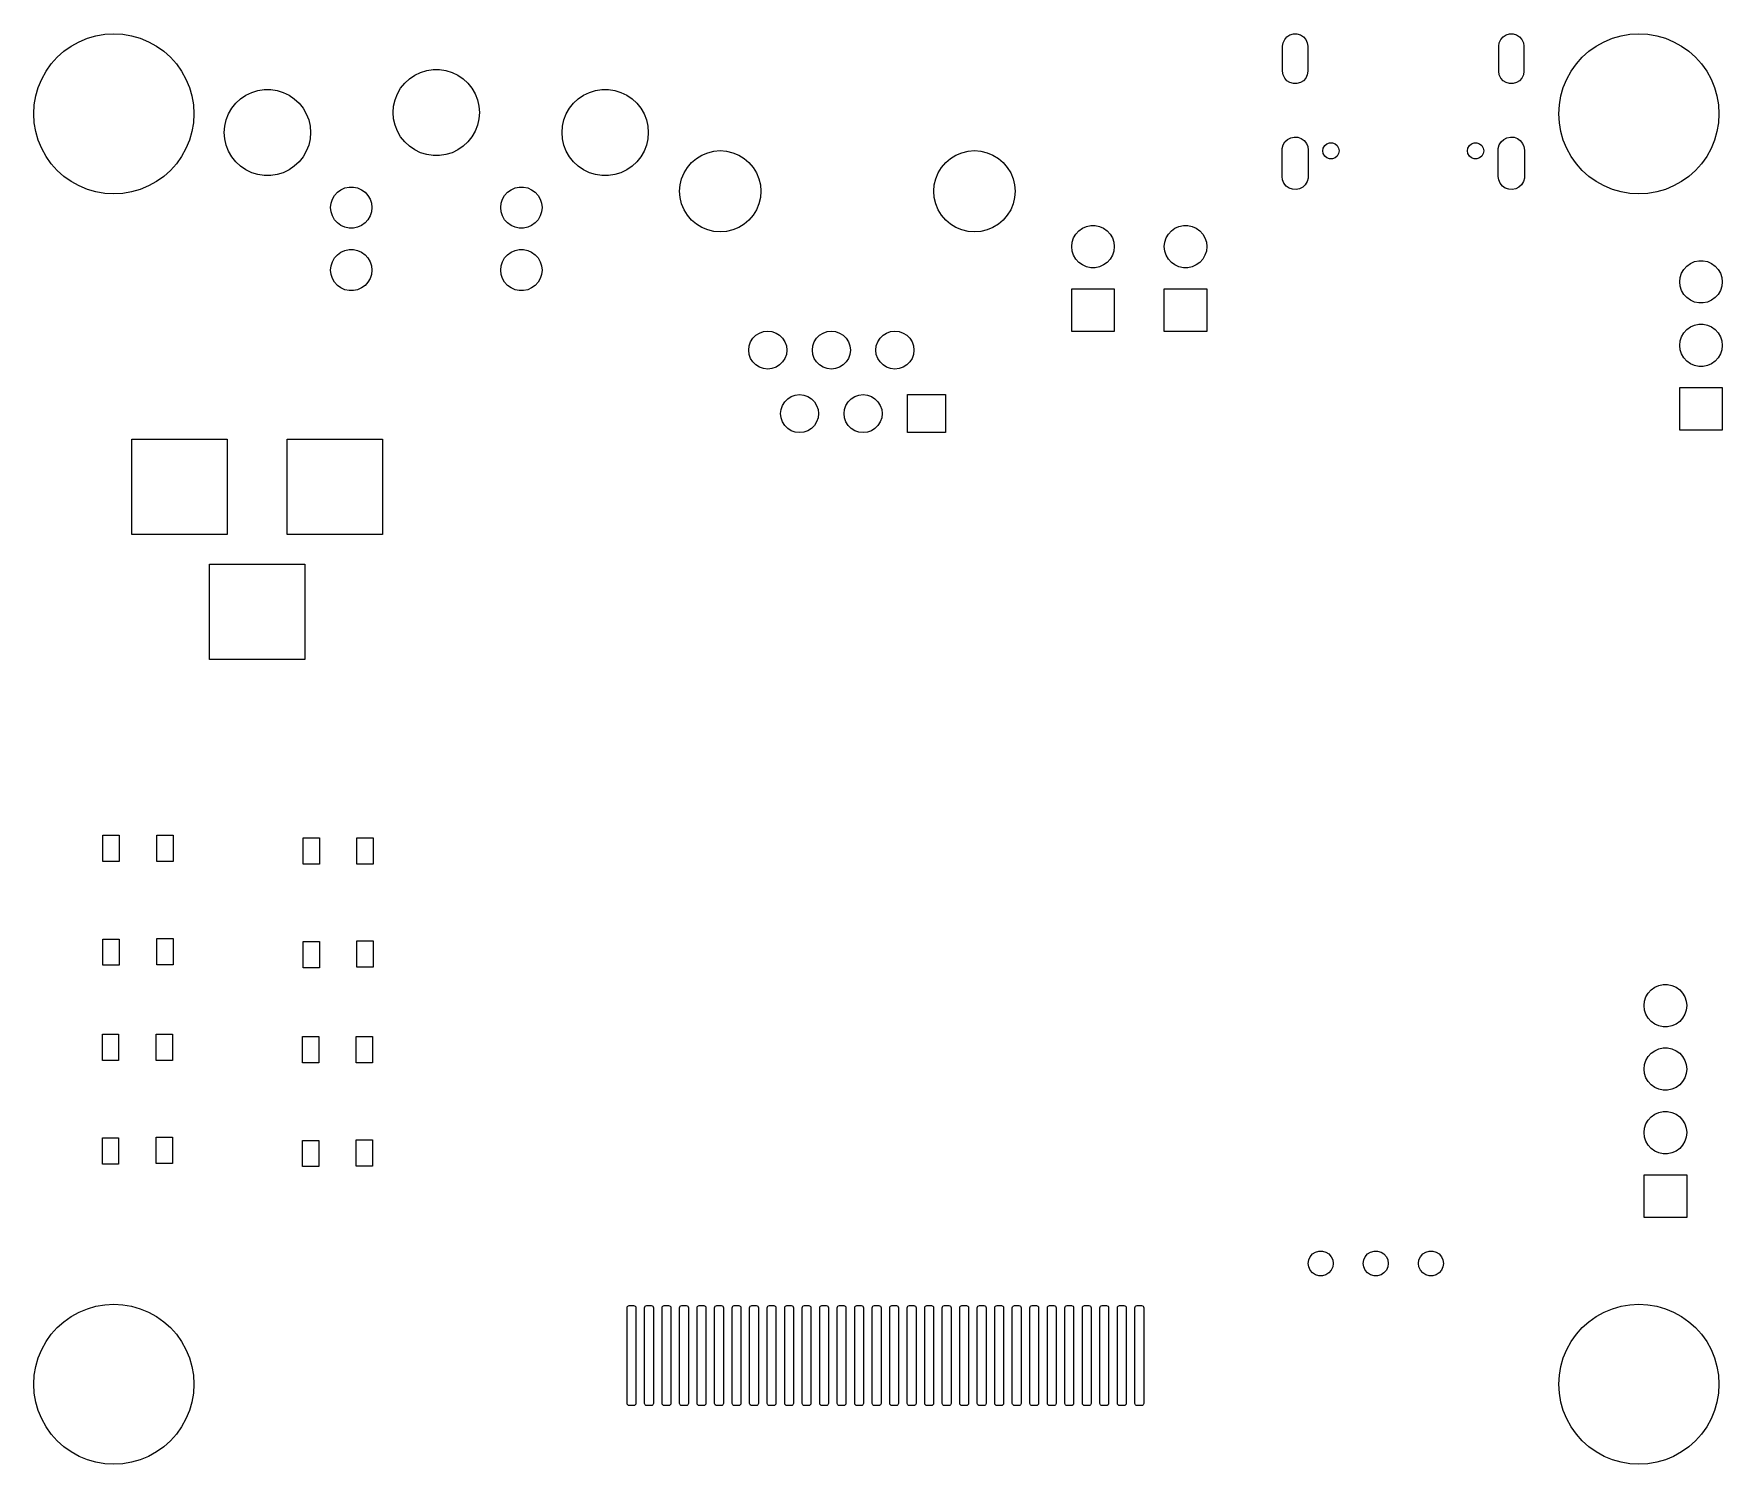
# Model space of a CAD drawing. Extents: x 0.07 to 2.73, y -2.32 to -0.07.
import ezdxf

# ---------------------------------------------------------------- set-up
doc = ezdxf.new("R2010")
doc.units = 0
doc.header["$MEASUREMENT"] = 0
doc.layers.add('BLACK', color=7, linetype='CONTINUOUS')

msp = doc.modelspace()

# ---------------------------------------------------------------- linework, layer by layer
at = {"layer": 'BLACK', "linetype": 'CONTINUOUS'}
for p, q in [((0.1414, -0.0826), (0.1545, -0.0771)), ((0.1545, -0.0771), (0.168, -0.0732)), ((0.168, -0.0732), (0.182, -0.0709)), ((0.182, -0.0709), (0.1961, -0.0701)), ((0.1961, -0.0701), (0.2102, -0.0709)), ((0.2102, -0.0709), (0.2241, -0.0732)), ((0.2241, -0.0732), (0.2377, -0.0771)), ((0.2377, -0.0771), (0.2507, -0.0826)), ((2.0362, -0.0842), (2.0386, -0.0791)), ((2.0386, -0.0791), (2.0422, -0.0749)), ((2.0422, -0.0749), (2.0469, -0.0719)), ((2.0469, -0.0719), (2.0523, -0.0703)), ((2.0523, -0.0703), (2.0579, -0.0703)), ((2.0579, -0.0703), (2.0633, -0.0719)), ((2.0633, -0.0719), (2.068, -0.0749)), ((2.068, -0.0749), (2.0717, -0.0791)), ((2.0717, -0.0791), (2.074, -0.0842)), ((2.3764, -0.0842), (2.3787, -0.0791)), ((2.3787, -0.0791), (2.3824, -0.0749)), ((2.3824, -0.0749), (2.3871, -0.0719)), ((2.3871, -0.0719), (2.3925, -0.0703)), ((2.3925, -0.0703), (2.3981, -0.0703)), ((2.3981, -0.0703), (2.4034, -0.0719)), ((2.4034, -0.0719), (2.4082, -0.0749)), ((2.4082, -0.0749), (2.4118, -0.0791)), ((2.4118, -0.0791), (2.4142, -0.0842)), ((2.5414, -0.0826), (2.5545, -0.0771)), ((2.5545, -0.0771), (2.568, -0.0732)), ((2.568, -0.0732), (2.582, -0.0709)), ((2.582, -0.0709), (2.5961, -0.0701)), ((2.5961, -0.0701), (2.6102, -0.0709)), ((2.6102, -0.0709), (2.6241, -0.0732)), ((2.6241, -0.0732), (2.6377, -0.0771)), ((2.6377, -0.0771), (2.6507, -0.0826)), ((0.107, -0.107), (0.1175, -0.0976)), ((0.1175, -0.0976), (0.129, -0.0894)), ((0.129, -0.0894), (0.1414, -0.0826)), ((0.2507, -0.0826), (0.2631, -0.0894)), ((0.2631, -0.0894), (0.2746, -0.0976)), ((0.2746, -0.0976), (0.2851, -0.107)), ((2.0354, -0.0898), (2.0362, -0.0842)), ((2.0354, -0.1291), (2.0354, -0.0898)), ((2.074, -0.0842), (2.0748, -0.0898)), ((2.0748, -0.0898), (2.0748, -0.1291)), ((2.3756, -0.0898), (2.3764, -0.0842)), ((2.3756, -0.1291), (2.3756, -0.0898)), ((2.4142, -0.0842), (2.415, -0.0898)), ((2.415, -0.0898), (2.415, -0.1291)), ((2.507, -0.107), (2.5175, -0.0976)), ((2.5175, -0.0976), (2.529, -0.0894)), ((2.529, -0.0894), (2.5414, -0.0826)), ((2.6507, -0.0826), (2.6631, -0.0894)), ((2.6631, -0.0894), (2.6746, -0.0976)), ((2.6746, -0.0976), (2.6852, -0.107)), ((0.0826, -0.1414), (0.0894, -0.129)), ((0.0894, -0.129), (0.0976, -0.1175)), ((0.0976, -0.1175), (0.107, -0.107)), ((0.2851, -0.107), (0.2946, -0.1175)), ((0.2946, -0.1175), (0.3027, -0.129)), ((0.3027, -0.129), (0.3096, -0.1414)), ((0.6696, -0.1353), (0.6787, -0.1309)), ((0.6787, -0.1309), (0.6884, -0.1279)), ((0.6884, -0.1279), (0.6985, -0.1264)), ((0.6985, -0.1264), (0.7086, -0.1264)), ((0.7086, -0.1264), (0.7187, -0.1279)), ((0.7187, -0.1279), (0.7284, -0.1309)), ((0.7284, -0.1309), (0.7375, -0.1353)), ((2.0362, -0.1347), (2.0354, -0.1291)), ((2.0748, -0.1291), (2.074, -0.1347)), ((2.3764, -0.1347), (2.3756, -0.1291)), ((2.415, -0.1291), (2.4142, -0.1347)), ((2.4826, -0.1414), (2.4894, -0.129)), ((2.4894, -0.129), (2.4976, -0.1175)), ((2.4976, -0.1175), (2.507, -0.107)), ((2.6852, -0.107), (2.6946, -0.1175)), ((2.6946, -0.1175), (2.7027, -0.129)), ((2.7027, -0.129), (2.7096, -0.1414)), ((0.0732, -0.168), (0.0771, -0.1545)), ((0.0771, -0.1545), (0.0826, -0.1414)), ((0.3096, -0.1414), (0.315, -0.1545)), ((0.315, -0.1545), (0.3189, -0.168)), ((0.413, -0.1624), (0.4227, -0.1594)), ((0.4227, -0.1594), (0.4327, -0.1578)), ((0.4327, -0.1578), (0.4429, -0.1578)), ((0.4429, -0.1578), (0.4529, -0.1594)), ((0.4529, -0.1594), (0.4626, -0.1624)), ((0.6424, -0.1646), (0.6474, -0.1558)), ((0.6474, -0.1558), (0.6538, -0.1479)), ((0.6538, -0.1479), (0.6612, -0.141)), ((0.6612, -0.141), (0.6696, -0.1353)), ((0.7375, -0.1353), (0.7459, -0.141)), ((0.7459, -0.141), (0.7533, -0.1479)), ((0.7533, -0.1479), (0.7597, -0.1558)), ((0.7597, -0.1558), (0.7647, -0.1646)), ((0.9445, -0.1624), (0.9542, -0.1594)), ((0.9542, -0.1594), (0.9642, -0.1578)), ((0.9642, -0.1578), (0.9744, -0.1578)), ((0.9744, -0.1578), (0.9844, -0.1594)), ((0.9844, -0.1594), (0.9941, -0.1624)), ((2.0386, -0.1398), (2.0362, -0.1347)), ((2.0422, -0.144), (2.0386, -0.1398)), ((2.0469, -0.147), (2.0422, -0.144)), ((2.0523, -0.1486), (2.0469, -0.147)), ((2.0579, -0.1486), (2.0523, -0.1486)), ((2.0633, -0.147), (2.0579, -0.1486)), ((2.068, -0.144), (2.0633, -0.147)), ((2.0717, -0.1398), (2.068, -0.144)), ((2.074, -0.1347), (2.0717, -0.1398)), ((2.3787, -0.1398), (2.3764, -0.1347)), ((2.3824, -0.144), (2.3787, -0.1398)), ((2.3871, -0.147), (2.3824, -0.144)), ((2.3925, -0.1486), (2.3871, -0.147)), ((2.3981, -0.1486), (2.3925, -0.1486)), ((2.4034, -0.147), (2.3981, -0.1486)), ((2.4082, -0.144), (2.4034, -0.147)), ((2.4118, -0.1398), (2.4082, -0.144)), ((2.4142, -0.1347), (2.4118, -0.1398)), ((2.4732, -0.168), (2.4771, -0.1545)), ((2.4771, -0.1545), (2.4826, -0.1414)), ((2.7096, -0.1414), (2.715, -0.1545)), ((2.715, -0.1545), (2.7189, -0.168)), ((0.0701, -0.1961), (0.0709, -0.182)), ((0.0709, -0.182), (0.0732, -0.168)), ((0.3189, -0.168), (0.3213, -0.182)), ((0.3213, -0.182), (0.322, -0.1961)), ((0.3817, -0.1873), (0.388, -0.1794)), ((0.388, -0.1794), (0.3955, -0.1725)), ((0.3955, -0.1725), (0.4038, -0.1668)), ((0.4038, -0.1668), (0.413, -0.1624)), ((0.4626, -0.1624), (0.4718, -0.1668)), ((0.4718, -0.1668), (0.4801, -0.1725)), ((0.4801, -0.1725), (0.4876, -0.1794)), ((0.4876, -0.1794), (0.4939, -0.1873)), ((0.6356, -0.1941), (0.6364, -0.184)), ((0.6364, -0.184), (0.6386, -0.1741)), ((0.6386, -0.1741), (0.6424, -0.1646)), ((0.7647, -0.1646), (0.7684, -0.1741)), ((0.7684, -0.1741), (0.7707, -0.184)), ((0.7707, -0.184), (0.7715, -0.1941)), ((0.9132, -0.1873), (0.9195, -0.1794)), ((0.9195, -0.1794), (0.9269, -0.1725)), ((0.9269, -0.1725), (0.9353, -0.1668)), ((0.9353, -0.1668), (0.9445, -0.1624)), ((0.9941, -0.1624), (1.0032, -0.1668)), ((1.0032, -0.1668), (1.0116, -0.1725)), ((1.0116, -0.1725), (1.0191, -0.1794)), ((1.0191, -0.1794), (1.0254, -0.1873)), ((2.4701, -0.1961), (2.4709, -0.182)), ((2.4709, -0.182), (2.4732, -0.168)), ((2.7189, -0.168), (2.7213, -0.182)), ((2.7213, -0.182), (2.722, -0.1961)), ((0.0709, -0.2102), (0.0701, -0.1961)), ((0.0732, -0.2241), (0.0709, -0.2102)), ((0.3213, -0.2102), (0.3189, -0.2241)), ((0.322, -0.1961), (0.3213, -0.2102)), ((0.3706, -0.2154), (0.3729, -0.2056)), ((0.3729, -0.2056), (0.3766, -0.1961)), ((0.3766, -0.1961), (0.3817, -0.1873)), ((0.4939, -0.1873), (0.499, -0.1961)), ((0.499, -0.1961), (0.5027, -0.2056)), ((0.5027, -0.2056), (0.505, -0.2154)), ((0.6364, -0.2042), (0.6356, -0.1941)), ((0.6386, -0.2141), (0.6364, -0.2042)), ((0.7707, -0.2042), (0.7684, -0.2141)), ((0.7715, -0.1941), (0.7707, -0.2042)), ((0.9021, -0.2154), (0.9044, -0.2056)), ((0.9044, -0.2056), (0.9081, -0.1961)), ((0.9081, -0.1961), (0.9132, -0.1873)), ((1.0254, -0.1873), (1.0305, -0.1961)), ((1.0305, -0.1961), (1.0342, -0.2056)), ((1.0342, -0.2056), (1.0365, -0.2154)), ((2.4709, -0.2102), (2.4701, -0.1961)), ((2.4732, -0.2241), (2.4709, -0.2102)), ((2.7213, -0.2102), (2.7189, -0.2241)), ((2.722, -0.1961), (2.7213, -0.2102)), ((0.0771, -0.2377), (0.0732, -0.2241)), ((0.0826, -0.2507), (0.0771, -0.2377)), ((0.315, -0.2377), (0.3096, -0.2507)), ((0.3189, -0.2241), (0.315, -0.2377)), ((0.3699, -0.2256), (0.3706, -0.2154)), ((0.3706, -0.2357), (0.3699, -0.2256)), ((0.3729, -0.2456), (0.3706, -0.2357)), ((0.505, -0.2357), (0.5027, -0.2456)), ((0.505, -0.2154), (0.5057, -0.2256)), ((0.5057, -0.2256), (0.505, -0.2357)), ((0.6424, -0.2235), (0.6386, -0.2141)), ((0.6474, -0.2323), (0.6424, -0.2235)), ((0.6538, -0.2403), (0.6474, -0.2323)), ((0.7597, -0.2323), (0.7533, -0.2403)), ((0.7647, -0.2235), (0.7597, -0.2323)), ((0.7684, -0.2141), (0.7647, -0.2235)), ((0.9014, -0.2256), (0.9021, -0.2154)), ((0.9021, -0.2357), (0.9014, -0.2256)), ((0.9044, -0.2456), (0.9021, -0.2357)), ((1.0365, -0.2357), (1.0342, -0.2456)), ((1.0365, -0.2154), (1.0372, -0.2256)), ((1.0372, -0.2256), (1.0365, -0.2357)), ((2.0391, -0.2403), (2.0432, -0.2365)), ((2.0432, -0.2365), (2.0482, -0.2339)), ((2.0482, -0.2339), (2.0537, -0.2327)), ((2.0537, -0.2327), (2.0593, -0.2331)), ((2.0593, -0.2331), (2.0646, -0.235)), ((2.0646, -0.235), (2.0692, -0.2382)), ((2.0692, -0.2382), (2.0728, -0.2426)), ((2.3792, -0.2403), (2.3834, -0.2365)), ((2.3834, -0.2365), (2.3883, -0.2339)), ((2.3883, -0.2339), (2.3939, -0.2327)), ((2.3939, -0.2327), (2.3995, -0.2331)), ((2.3995, -0.2331), (2.4048, -0.235)), ((2.4048, -0.235), (2.4094, -0.2382)), ((2.4094, -0.2382), (2.4129, -0.2426)), ((2.4771, -0.2377), (2.4732, -0.2241)), ((2.4826, -0.2507), (2.4771, -0.2377)), ((2.715, -0.2377), (2.7096, -0.2507)), ((2.7189, -0.2241), (2.715, -0.2377)), ((0.0894, -0.2631), (0.0826, -0.2507)), ((0.0976, -0.2746), (0.0894, -0.2631)), ((0.3027, -0.2631), (0.2946, -0.2746)), ((0.3096, -0.2507), (0.3027, -0.2631)), ((0.3766, -0.255), (0.3729, -0.2456)), ((0.3817, -0.2638), (0.3766, -0.255)), ((0.388, -0.2718), (0.3817, -0.2638)), ((0.4939, -0.2638), (0.4876, -0.2718)), ((0.499, -0.255), (0.4939, -0.2638)), ((0.5027, -0.2456), (0.499, -0.255)), ((0.6612, -0.2472), (0.6538, -0.2403)), ((0.6696, -0.2529), (0.6612, -0.2472)), ((0.6787, -0.2573), (0.6696, -0.2529)), ((0.6884, -0.2603), (0.6787, -0.2573)), ((0.6985, -0.2618), (0.6884, -0.2603)), ((0.7086, -0.2618), (0.6985, -0.2618)), ((0.7187, -0.2603), (0.7086, -0.2618)), ((0.7284, -0.2573), (0.7187, -0.2603)), ((0.7375, -0.2529), (0.7284, -0.2573)), ((0.7459, -0.2472), (0.7375, -0.2529)), ((0.7533, -0.2403), (0.7459, -0.2472)), ((0.9081, -0.255), (0.9044, -0.2456)), ((0.9132, -0.2638), (0.9081, -0.255)), ((0.9195, -0.2718), (0.9132, -0.2638)), ((1.0254, -0.2638), (1.0191, -0.2718)), ((1.0305, -0.255), (1.0254, -0.2638)), ((1.0342, -0.2456), (1.0305, -0.255)), ((1.1128, -0.2664), (1.1214, -0.2611)), ((1.1214, -0.2611), (1.1306, -0.2573)), ((1.1306, -0.2573), (1.1404, -0.2549)), ((1.1404, -0.2549), (1.1504, -0.2541)), ((1.1504, -0.2541), (1.1604, -0.2549)), ((1.1604, -0.2549), (1.1702, -0.2573)), ((1.1702, -0.2573), (1.1794, -0.2611)), ((1.1794, -0.2611), (1.188, -0.2664)), ((1.5128, -0.2664), (1.5213, -0.2611)), ((1.5213, -0.2611), (1.5306, -0.2573)), ((1.5306, -0.2573), (1.5404, -0.2549)), ((1.5404, -0.2549), (1.5504, -0.2541)), ((1.5504, -0.2541), (1.5604, -0.2549)), ((1.5604, -0.2549), (1.5702, -0.2573)), ((1.5702, -0.2573), (1.5794, -0.2611)), ((1.5794, -0.2611), (1.588, -0.2664)), ((2.0345, -0.2533), (2.0346, -0.2505)), ((2.0345, -0.2947), (2.0345, -0.2533)), ((2.0346, -0.2505), (2.0362, -0.2451)), ((2.0362, -0.2451), (2.0391, -0.2403)), ((2.0728, -0.2426), (2.075, -0.2478)), ((2.075, -0.2478), (2.0758, -0.2533)), ((2.0758, -0.2533), (2.0758, -0.2947)), ((2.0986, -0.2543), (2.0994, -0.25)), ((2.0994, -0.2587), (2.0986, -0.2543)), ((2.0994, -0.25), (2.1016, -0.2461)), ((2.1016, -0.2626), (2.0994, -0.2587)), ((2.1016, -0.2461), (2.105, -0.2432)), ((2.105, -0.2654), (2.1016, -0.2626)), ((2.105, -0.2432), (2.1092, -0.2417)), ((2.1092, -0.2669), (2.105, -0.2654)), ((2.1092, -0.2417), (2.1136, -0.2417)), ((2.1136, -0.2417), (2.1178, -0.2432)), ((2.1178, -0.2654), (2.1136, -0.2669)), ((2.1178, -0.2432), (2.1212, -0.2461)), ((2.1212, -0.2626), (2.1178, -0.2654)), ((2.1212, -0.2461), (2.1234, -0.25)), ((2.1234, -0.2587), (2.1212, -0.2626)), ((2.1234, -0.25), (2.1242, -0.2543)), ((2.1242, -0.2543), (2.1234, -0.2587)), ((2.3262, -0.2543), (2.327, -0.25)), ((2.327, -0.2587), (2.3262, -0.2543)), ((2.327, -0.25), (2.3292, -0.2461)), ((2.3292, -0.2626), (2.327, -0.2587)), ((2.3292, -0.2461), (2.3326, -0.2432)), ((2.3326, -0.2654), (2.3292, -0.2626)), ((2.3326, -0.2432), (2.3367, -0.2417)), ((2.3367, -0.2669), (2.3326, -0.2654)), ((2.3367, -0.2417), (2.3412, -0.2417)), ((2.3412, -0.2417), (2.3454, -0.2432)), ((2.3454, -0.2654), (2.3412, -0.2669)), ((2.3454, -0.2432), (2.3488, -0.2461)), ((2.3488, -0.2626), (2.3454, -0.2654)), ((2.3488, -0.2461), (2.351, -0.25)), ((2.351, -0.2587), (2.3488, -0.2626)), ((2.351, -0.25), (2.3518, -0.2543)), ((2.3518, -0.2543), (2.351, -0.2587)), ((2.3746, -0.2533), (2.3748, -0.2505)), ((2.3746, -0.2947), (2.3746, -0.2533)), ((2.3748, -0.2505), (2.3763, -0.2451)), ((2.3763, -0.2451), (2.3792, -0.2403)), ((2.4129, -0.2426), (2.4152, -0.2478)), ((2.4152, -0.2478), (2.4159, -0.2533)), ((2.4159, -0.2533), (2.4159, -0.2947)), ((2.4894, -0.2631), (2.4826, -0.2507)), ((2.4976, -0.2746), (2.4894, -0.2631)), ((2.7027, -0.2631), (2.6946, -0.2746)), ((2.7096, -0.2507), (2.7027, -0.2631)), ((0.107, -0.2851), (0.0976, -0.2746)), ((0.1175, -0.2946), (0.107, -0.2851)), ((0.2851, -0.2851), (0.2746, -0.2946)), ((0.2946, -0.2746), (0.2851, -0.2851)), ((0.3955, -0.2787), (0.388, -0.2718)), ((0.4038, -0.2844), (0.3955, -0.2787)), ((0.413, -0.2888), (0.4038, -0.2844)), ((0.4227, -0.2918), (0.413, -0.2888)), ((0.4327, -0.2933), (0.4227, -0.2918)), ((0.4529, -0.2918), (0.4429, -0.2933)), ((0.4626, -0.2888), (0.4529, -0.2918)), ((0.4718, -0.2844), (0.4626, -0.2888)), ((0.4801, -0.2787), (0.4718, -0.2844)), ((0.4876, -0.2718), (0.4801, -0.2787)), ((0.9269, -0.2787), (0.9195, -0.2718)), ((0.9353, -0.2844), (0.9269, -0.2787)), ((0.9445, -0.2888), (0.9353, -0.2844)), ((0.9542, -0.2918), (0.9445, -0.2888)), ((0.9642, -0.2933), (0.9542, -0.2918)), ((0.9844, -0.2918), (0.9744, -0.2933)), ((0.9941, -0.2888), (0.9844, -0.2918)), ((1.0032, -0.2844), (0.9941, -0.2888)), ((1.0116, -0.2787), (1.0032, -0.2844)), ((1.0191, -0.2718), (1.0116, -0.2787)), ((1.0896, -0.2983), (1.0934, -0.2891)), ((1.0934, -0.2891), (1.0986, -0.2805)), ((1.0986, -0.2805), (1.1052, -0.2729)), ((1.1052, -0.2729), (1.1128, -0.2664)), ((1.188, -0.2664), (1.1956, -0.2729)), ((1.1956, -0.2729), (1.2022, -0.2805)), ((1.2022, -0.2805), (1.2074, -0.2891)), ((1.2074, -0.2891), (1.2112, -0.2983)), ((1.4895, -0.2983), (1.4934, -0.2891)), ((1.4934, -0.2891), (1.4986, -0.2805)), ((1.4986, -0.2805), (1.5052, -0.2729)), ((1.5052, -0.2729), (1.5128, -0.2664)), ((1.588, -0.2664), (1.5956, -0.2729)), ((1.5956, -0.2729), (1.6021, -0.2805)), ((1.6021, -0.2805), (1.6074, -0.2891)), ((1.6074, -0.2891), (1.6112, -0.2983)), ((2.1136, -0.2669), (2.1092, -0.2669)), ((2.3412, -0.2669), (2.3367, -0.2669)), ((2.507, -0.2851), (2.4976, -0.2746)), ((2.5175, -0.2946), (2.507, -0.2851)), ((2.6852, -0.2851), (2.6746, -0.2946)), ((2.6946, -0.2746), (2.6852, -0.2851)), ((0.129, -0.3027), (0.1175, -0.2946)), ((0.1414, -0.3096), (0.129, -0.3027)), ((0.1545, -0.315), (0.1414, -0.3096)), ((0.168, -0.3189), (0.1545, -0.315)), ((0.2377, -0.315), (0.2241, -0.3189)), ((0.2507, -0.3096), (0.2377, -0.315)), ((0.2631, -0.3027), (0.2507, -0.3096)), ((0.2746, -0.2946), (0.2631, -0.3027)), ((0.4429, -0.2933), (0.4327, -0.2933)), ((0.548, -0.3195), (0.5534, -0.3156)), ((0.5534, -0.3156), (0.5596, -0.3128)), ((0.5596, -0.3128), (0.5663, -0.3114)), ((0.5663, -0.3114), (0.5731, -0.3114)), ((0.5731, -0.3114), (0.5797, -0.3128)), ((0.5797, -0.3128), (0.5859, -0.3156)), ((0.5859, -0.3156), (0.5914, -0.3195)), ((0.8157, -0.3195), (0.8212, -0.3156)), ((0.8212, -0.3156), (0.8274, -0.3128)), ((0.8274, -0.3128), (0.834, -0.3114)), ((0.834, -0.3114), (0.8408, -0.3114)), ((0.8408, -0.3114), (0.8474, -0.3128)), ((0.8474, -0.3128), (0.8536, -0.3156)), ((0.8536, -0.3156), (0.8591, -0.3195)), ((0.9744, -0.2933), (0.9642, -0.2933)), ((1.0864, -0.3181), (1.0872, -0.3081)), ((1.0872, -0.3281), (1.0864, -0.3181)), ((1.0872, -0.3081), (1.0896, -0.2983)), ((1.2112, -0.2983), (1.2136, -0.3081)), ((1.2136, -0.3081), (1.2144, -0.3181)), ((1.2144, -0.3181), (1.2136, -0.3281)), ((1.4864, -0.3181), (1.4872, -0.3081)), ((1.4872, -0.3281), (1.4864, -0.3181)), ((1.4872, -0.3081), (1.4895, -0.2983)), ((1.6112, -0.2983), (1.6136, -0.3081)), ((1.6136, -0.3081), (1.6144, -0.3181)), ((1.6144, -0.3181), (1.6136, -0.3281)), ((2.0352, -0.3003), (2.0345, -0.2947)), ((2.0375, -0.3054), (2.0352, -0.3003)), ((2.041, -0.3098), (2.0375, -0.3054)), ((2.0456, -0.313), (2.041, -0.3098)), ((2.0509, -0.3149), (2.0456, -0.313)), ((2.0565, -0.3153), (2.0509, -0.3149)), ((2.062, -0.3142), (2.0565, -0.3153)), ((2.067, -0.3116), (2.062, -0.3142)), ((2.0711, -0.3077), (2.067, -0.3116)), ((2.0741, -0.3029), (2.0711, -0.3077)), ((2.0756, -0.2975), (2.0741, -0.3029)), ((2.0758, -0.2947), (2.0756, -0.2975)), ((2.3754, -0.3003), (2.3746, -0.2947)), ((2.3776, -0.3054), (2.3754, -0.3003)), ((2.3812, -0.3098), (2.3776, -0.3054)), ((2.3858, -0.313), (2.3812, -0.3098)), ((2.3911, -0.3149), (2.3858, -0.313)), ((2.3967, -0.3153), (2.3911, -0.3149)), ((2.4022, -0.3142), (2.3967, -0.3153)), ((2.4072, -0.3116), (2.4022, -0.3142)), ((2.4113, -0.3077), (2.4072, -0.3116)), ((2.4142, -0.3029), (2.4113, -0.3077)), ((2.4158, -0.2975), (2.4142, -0.3029)), ((2.4159, -0.2947), (2.4158, -0.2975)), ((2.529, -0.3027), (2.5175, -0.2946)), ((2.5414, -0.3096), (2.529, -0.3027)), ((2.5545, -0.315), (2.5414, -0.3096)), ((2.568, -0.3189), (2.5545, -0.315)), ((2.6377, -0.315), (2.6241, -0.3189)), ((2.6507, -0.3096), (2.6377, -0.315)), ((2.6631, -0.3027), (2.6507, -0.3096)), ((2.6746, -0.2946), (2.6631, -0.3027)), ((0.182, -0.3213), (0.168, -0.3189)), ((0.1961, -0.322), (0.182, -0.3213)), ((0.2102, -0.3213), (0.1961, -0.322)), ((0.2241, -0.3189), (0.2102, -0.3213)), ((0.5372, -0.3437), (0.5379, -0.3369)), ((0.5379, -0.3504), (0.5372, -0.3437)), ((0.5379, -0.3369), (0.54, -0.3305)), ((0.54, -0.3305), (0.5434, -0.3246)), ((0.5434, -0.3246), (0.548, -0.3195)), ((0.5914, -0.3195), (0.596, -0.3246)), ((0.596, -0.3246), (0.5994, -0.3305)), ((0.5994, -0.3305), (0.6015, -0.3369)), ((0.6015, -0.3369), (0.6022, -0.3437)), ((0.6022, -0.3437), (0.6015, -0.3504)), ((0.8049, -0.3437), (0.8056, -0.3369)), ((0.8056, -0.3504), (0.8049, -0.3437)), ((0.8056, -0.3369), (0.8077, -0.3305)), ((0.8077, -0.3305), (0.8111, -0.3246)), ((0.8111, -0.3246), (0.8157, -0.3195)), ((0.8591, -0.3195), (0.8637, -0.3246)), ((0.8637, -0.3246), (0.8671, -0.3305)), ((0.8671, -0.3305), (0.8692, -0.3369)), ((0.8692, -0.3369), (0.8699, -0.3437)), ((0.8699, -0.3437), (0.8692, -0.3504)), ((1.0896, -0.3379), (1.0872, -0.3281)), ((1.0934, -0.3472), (1.0896, -0.3379)), ((1.2112, -0.3379), (1.2074, -0.3472)), ((1.2136, -0.3281), (1.2112, -0.3379)), ((1.4895, -0.3379), (1.4872, -0.3281)), ((1.4934, -0.3472), (1.4895, -0.3379)), ((1.6112, -0.3379), (1.6074, -0.3472)), ((1.6136, -0.3281), (1.6112, -0.3379)), ((2.582, -0.3213), (2.568, -0.3189)), ((2.5961, -0.322), (2.582, -0.3213)), ((2.6102, -0.3213), (2.5961, -0.322)), ((2.6241, -0.3189), (2.6102, -0.3213)), ((0.54, -0.3569), (0.5379, -0.3504)), ((0.5434, -0.3628), (0.54, -0.3569)), ((0.548, -0.3678), (0.5434, -0.3628)), ((0.5534, -0.3718), (0.548, -0.3678)), ((0.5596, -0.3746), (0.5534, -0.3718)), ((0.5859, -0.3718), (0.5797, -0.3746)), ((0.5914, -0.3678), (0.5859, -0.3718)), ((0.596, -0.3628), (0.5914, -0.3678)), ((0.5994, -0.3569), (0.596, -0.3628)), ((0.6015, -0.3504), (0.5994, -0.3569)), ((0.8077, -0.3569), (0.8056, -0.3504)), ((0.8111, -0.3628), (0.8077, -0.3569)), ((0.8157, -0.3678), (0.8111, -0.3628)), ((0.8212, -0.3718), (0.8157, -0.3678)), ((0.8274, -0.3746), (0.8212, -0.3718)), ((0.8536, -0.3718), (0.8474, -0.3746)), ((0.8591, -0.3678), (0.8536, -0.3718)), ((0.8637, -0.3628), (0.8591, -0.3678)), ((0.8671, -0.3569), (0.8637, -0.3628)), ((0.8692, -0.3504), (0.8671, -0.3569)), ((1.0986, -0.3557), (1.0934, -0.3472)), ((1.1052, -0.3633), (1.0986, -0.3557)), ((1.1128, -0.3699), (1.1052, -0.3633)), ((1.1214, -0.3751), (1.1128, -0.3699)), ((1.188, -0.3699), (1.1794, -0.3751)), ((1.1956, -0.3633), (1.188, -0.3699)), ((1.2022, -0.3557), (1.1956, -0.3633)), ((1.2074, -0.3472), (1.2022, -0.3557)), ((1.4986, -0.3557), (1.4934, -0.3472)), ((1.5052, -0.3633), (1.4986, -0.3557)), ((1.5128, -0.3699), (1.5052, -0.3633)), ((1.5213, -0.3751), (1.5128, -0.3699)), ((1.588, -0.3699), (1.5794, -0.3751)), ((1.5956, -0.3633), (1.588, -0.3699)), ((1.6021, -0.3557), (1.5956, -0.3633)), ((1.6074, -0.3472), (1.6021, -0.3557)), ((1.7267, -0.3733), (1.7335, -0.3718)), ((1.7335, -0.3718), (1.7405, -0.3718)), ((1.7405, -0.3718), (1.7473, -0.3733)), ((1.8723, -0.3733), (1.8792, -0.3718)), ((1.8792, -0.3718), (1.8862, -0.3718)), ((1.8862, -0.3718), (1.893, -0.3733)), ((0.5663, -0.376), (0.5596, -0.3746)), ((0.5731, -0.376), (0.5663, -0.376)), ((0.5797, -0.3746), (0.5731, -0.376)), ((0.834, -0.376), (0.8274, -0.3746)), ((0.8408, -0.376), (0.834, -0.376)), ((0.8474, -0.3746), (0.8408, -0.376)), ((1.1306, -0.379), (1.1214, -0.3751)), ((1.1404, -0.3813), (1.1306, -0.379)), ((1.1504, -0.3821), (1.1404, -0.3813)), ((1.1604, -0.3813), (1.1504, -0.3821)), ((1.1702, -0.379), (1.1604, -0.3813)), ((1.1794, -0.3751), (1.1702, -0.379)), ((1.5306, -0.379), (1.5213, -0.3751)), ((1.5404, -0.3813), (1.5306, -0.379)), ((1.5504, -0.3821), (1.5404, -0.3813)), ((1.5604, -0.3813), (1.5504, -0.3821)), ((1.5702, -0.379), (1.5604, -0.3813)), ((1.5794, -0.3751), (1.5702, -0.379)), ((1.7035, -0.4051), (1.7043, -0.3982)), ((1.7043, -0.3982), (1.7064, -0.3915)), ((1.7064, -0.3915), (1.7099, -0.3854)), ((1.7099, -0.3854), (1.7146, -0.3802)), ((1.7146, -0.3802), (1.7203, -0.3761)), ((1.7203, -0.3761), (1.7267, -0.3733)), ((1.7473, -0.3733), (1.7537, -0.3761)), ((1.7537, -0.3761), (1.7594, -0.3802)), ((1.7594, -0.3802), (1.7641, -0.3854)), ((1.7641, -0.3854), (1.7676, -0.3915)), ((1.7676, -0.3915), (1.7697, -0.3982)), ((1.7697, -0.3982), (1.7705, -0.4051)), ((1.8492, -0.4051), (1.8499, -0.3982)), ((1.8499, -0.3982), (1.8521, -0.3915)), ((1.8521, -0.3915), (1.8556, -0.3854)), ((1.8556, -0.3854), (1.8603, -0.3802)), ((1.8603, -0.3802), (1.8659, -0.3761)), ((1.8659, -0.3761), (1.8723, -0.3733)), ((1.893, -0.3733), (1.8994, -0.3761)), ((1.8994, -0.3761), (1.9051, -0.3802)), ((1.9051, -0.3802), (1.9098, -0.3854)), ((1.9098, -0.3854), (1.9132, -0.3915)), ((1.9132, -0.3915), (1.9154, -0.3982)), ((1.9154, -0.3982), (1.9161, -0.4051)), ((0.54, -0.4289), (0.5434, -0.423)), ((0.5434, -0.423), (0.548, -0.418)), ((0.548, -0.418), (0.5534, -0.414)), ((0.5534, -0.414), (0.5596, -0.4112)), ((0.5596, -0.4112), (0.5663, -0.4098)), ((0.5663, -0.4098), (0.5731, -0.4098)), ((0.5731, -0.4098), (0.5797, -0.4112)), ((0.5797, -0.4112), (0.5859, -0.414)), ((0.5859, -0.414), (0.5914, -0.418)), ((0.5914, -0.418), (0.596, -0.423)), ((0.596, -0.423), (0.5994, -0.4289)), ((0.8077, -0.4289), (0.8111, -0.423)), ((0.8111, -0.423), (0.8157, -0.418)), ((0.8157, -0.418), (0.8212, -0.414)), ((0.8212, -0.414), (0.8274, -0.4112)), ((0.8274, -0.4112), (0.834, -0.4098)), ((0.834, -0.4098), (0.8408, -0.4098)), ((0.8408, -0.4098), (0.8474, -0.4112)), ((0.8474, -0.4112), (0.8536, -0.414)), ((0.8536, -0.414), (0.8591, -0.418)), ((0.8591, -0.418), (0.8637, -0.423)), ((0.8637, -0.423), (0.8671, -0.4289)), ((1.7043, -0.4121), (1.7035, -0.4051)), ((1.7064, -0.4187), (1.7043, -0.4121)), ((1.7099, -0.4248), (1.7064, -0.4187)), ((1.7146, -0.43), (1.7099, -0.4248)), ((1.7641, -0.4248), (1.7594, -0.43)), ((1.7676, -0.4187), (1.7641, -0.4248)), ((1.7697, -0.4121), (1.7676, -0.4187)), ((1.7705, -0.4051), (1.7697, -0.4121)), ((1.8499, -0.4121), (1.8492, -0.4051)), ((1.8521, -0.4187), (1.8499, -0.4121)), ((1.8556, -0.4248), (1.8521, -0.4187)), ((1.8603, -0.43), (1.8556, -0.4248)), ((1.9098, -0.4248), (1.9051, -0.43)), ((1.9132, -0.4187), (1.9098, -0.4248)), ((1.9154, -0.4121), (1.9132, -0.4187)), ((1.9161, -0.4051), (1.9154, -0.4121)), ((0.5372, -0.4421), (0.5379, -0.4354)), ((0.5379, -0.4489), (0.5372, -0.4421)), ((0.5379, -0.4354), (0.54, -0.4289)), ((0.54, -0.4553), (0.5379, -0.4489)), ((0.5994, -0.4289), (0.6015, -0.4354)), ((0.6015, -0.4489), (0.5994, -0.4553)), ((0.6015, -0.4354), (0.6022, -0.4421)), ((0.6022, -0.4421), (0.6015, -0.4489)), ((0.8049, -0.4421), (0.8056, -0.4354)), ((0.8056, -0.4489), (0.8049, -0.4421)), ((0.8056, -0.4354), (0.8077, -0.4289)), ((0.8077, -0.4553), (0.8056, -0.4489)), ((0.8671, -0.4289), (0.8692, -0.4354)), ((0.8692, -0.4489), (0.8671, -0.4553)), ((0.8692, -0.4354), (0.8699, -0.4421)), ((0.8699, -0.4421), (0.8692, -0.4489)), ((1.7203, -0.4341), (1.7146, -0.43)), ((1.7267, -0.4369), (1.7203, -0.4341)), ((1.7335, -0.4384), (1.7267, -0.4369)), ((1.7405, -0.4384), (1.7335, -0.4384)), ((1.7473, -0.4369), (1.7405, -0.4384)), ((1.7537, -0.4341), (1.7473, -0.4369)), ((1.7594, -0.43), (1.7537, -0.4341)), ((1.8659, -0.4341), (1.8603, -0.43)), ((1.8723, -0.4369), (1.8659, -0.4341)), ((1.8792, -0.4384), (1.8723, -0.4369)), ((1.8862, -0.4384), (1.8792, -0.4384)), ((1.893, -0.4369), (1.8862, -0.4384)), ((1.8994, -0.4341), (1.893, -0.4369)), ((1.9051, -0.43), (1.8994, -0.4341)), ((2.661, -0.4537), (2.6631, -0.447)), ((2.6631, -0.447), (2.6666, -0.441)), ((2.6666, -0.441), (2.6713, -0.4358)), ((2.6713, -0.4358), (2.677, -0.4316)), ((2.677, -0.4316), (2.6834, -0.4288)), ((2.6834, -0.4288), (2.6902, -0.4273)), ((2.6902, -0.4273), (2.6972, -0.4273)), ((2.6972, -0.4273), (2.704, -0.4288)), ((2.704, -0.4288), (2.7104, -0.4316)), ((2.7104, -0.4316), (2.7161, -0.4358)), ((2.7161, -0.4358), (2.7208, -0.441)), ((2.7208, -0.441), (2.7243, -0.447)), ((2.7243, -0.447), (2.7264, -0.4537)), ((0.5434, -0.4612), (0.54, -0.4553)), ((0.548, -0.4662), (0.5434, -0.4612)), ((0.5534, -0.4702), (0.548, -0.4662)), ((0.5596, -0.473), (0.5534, -0.4702)), ((0.5663, -0.4744), (0.5596, -0.473)), ((0.5731, -0.4744), (0.5663, -0.4744)), ((0.5797, -0.473), (0.5731, -0.4744)), ((0.5859, -0.4702), (0.5797, -0.473)), ((0.5914, -0.4662), (0.5859, -0.4702)), ((0.596, -0.4612), (0.5914, -0.4662)), ((0.5994, -0.4553), (0.596, -0.4612)), ((0.8111, -0.4612), (0.8077, -0.4553)), ((0.8157, -0.4662), (0.8111, -0.4612)), ((0.8212, -0.4702), (0.8157, -0.4662)), ((0.8274, -0.473), (0.8212, -0.4702)), ((0.834, -0.4744), (0.8274, -0.473)), ((0.8408, -0.4744), (0.834, -0.4744)), ((0.8474, -0.473), (0.8408, -0.4744)), ((0.8536, -0.4702), (0.8474, -0.473)), ((0.8591, -0.4662), (0.8536, -0.4702)), ((0.8637, -0.4612), (0.8591, -0.4662)), ((0.8671, -0.4553), (0.8637, -0.4612)), ((1.7035, -0.5386), (1.7035, -0.4717)), ((1.7035, -0.4717), (1.7705, -0.4717)), ((1.7705, -0.4717), (1.7705, -0.5386)), ((1.8492, -0.5386), (1.8492, -0.4717)), ((1.8492, -0.4717), (1.9161, -0.4717)), ((1.9161, -0.4717), (1.9161, -0.5386)), ((2.6602, -0.4606), (2.661, -0.4537)), ((2.661, -0.4676), (2.6602, -0.4606)), ((2.6631, -0.4742), (2.661, -0.4676)), ((2.6666, -0.4803), (2.6631, -0.4742)), ((2.7243, -0.4742), (2.7208, -0.4803)), ((2.7264, -0.4676), (2.7243, -0.4742)), ((2.7264, -0.4537), (2.7272, -0.4606)), ((2.7272, -0.4606), (2.7264, -0.4676)), ((2.6713, -0.4855), (2.6666, -0.4803)), ((2.677, -0.4896), (2.6713, -0.4855)), ((2.6834, -0.4925), (2.677, -0.4896)), ((2.6902, -0.4939), (2.6834, -0.4925)), ((2.6972, -0.4939), (2.6902, -0.4939)), ((2.704, -0.4925), (2.6972, -0.4939)), ((2.7104, -0.4896), (2.704, -0.4925)), ((2.7161, -0.4855), (2.7104, -0.4896)), ((2.7208, -0.4803), (2.7161, -0.4855)), ((2.677, -0.5316), (2.6834, -0.5288)), ((2.6834, -0.5288), (2.6902, -0.5273)), ((2.6902, -0.5273), (2.6972, -0.5273)), ((2.6972, -0.5273), (2.704, -0.5288)), ((2.704, -0.5288), (2.7104, -0.5316)), ((1.196, -0.5615), (1.1982, -0.5551)), ((1.1982, -0.5551), (1.2018, -0.5495)), ((1.2018, -0.5495), (1.2065, -0.5447)), ((1.2065, -0.5447), (1.2122, -0.5412)), ((1.2122, -0.5412), (1.2185, -0.5389)), ((1.2185, -0.5389), (1.2252, -0.5382)), ((1.2252, -0.5382), (1.2318, -0.5389)), ((1.2318, -0.5389), (1.2382, -0.5412)), ((1.2382, -0.5412), (1.2438, -0.5447)), ((1.2438, -0.5447), (1.2486, -0.5495)), ((1.2486, -0.5495), (1.2522, -0.5551)), ((1.2522, -0.5551), (1.2544, -0.5615)), ((1.296, -0.5615), (1.2982, -0.5551)), ((1.2982, -0.5551), (1.3018, -0.5495)), ((1.3018, -0.5495), (1.3065, -0.5447)), ((1.3065, -0.5447), (1.3122, -0.5412)), ((1.3122, -0.5412), (1.3185, -0.5389)), ((1.3185, -0.5389), (1.3252, -0.5382)), ((1.3252, -0.5382), (1.3318, -0.5389)), ((1.3318, -0.5389), (1.3382, -0.5412)), ((1.3382, -0.5412), (1.3438, -0.5447)), ((1.3438, -0.5447), (1.3486, -0.5495)), ((1.3486, -0.5495), (1.3521, -0.5551)), ((1.3521, -0.5551), (1.3544, -0.5615)), ((1.396, -0.5615), (1.3982, -0.5551)), ((1.3982, -0.5551), (1.4018, -0.5495)), ((1.4018, -0.5495), (1.4065, -0.5447)), ((1.4065, -0.5447), (1.4122, -0.5412)), ((1.4122, -0.5412), (1.4185, -0.5389)), ((1.4185, -0.5389), (1.4252, -0.5382)), ((1.4252, -0.5382), (1.4319, -0.5389)), ((1.4319, -0.5389), (1.4382, -0.5412)), ((1.4382, -0.5412), (1.4439, -0.5447)), ((1.4439, -0.5447), (1.4486, -0.5495)), ((1.4486, -0.5495), (1.4522, -0.5551)), ((1.4522, -0.5551), (1.4544, -0.5615)), ((1.7705, -0.5386), (1.7035, -0.5386)), ((1.9161, -0.5386), (1.8492, -0.5386)), ((2.6602, -0.5606), (2.661, -0.5537)), ((2.661, -0.5537), (2.6631, -0.547)), ((2.6631, -0.547), (2.6666, -0.541)), ((2.6666, -0.541), (2.6713, -0.5358)), ((2.6713, -0.5358), (2.677, -0.5316)), ((2.7104, -0.5316), (2.7161, -0.5358)), ((2.7161, -0.5358), (2.7208, -0.541)), ((2.7208, -0.541), (2.7243, -0.547)), ((2.7243, -0.547), (2.7264, -0.5537)), ((2.7264, -0.5537), (2.7272, -0.5606)), ((1.1953, -0.5681), (1.196, -0.5615)), ((1.196, -0.5748), (1.1953, -0.5681)), ((1.1982, -0.5811), (1.196, -0.5748)), ((1.2018, -0.5868), (1.1982, -0.5811)), ((1.2522, -0.5811), (1.2486, -0.5868)), ((1.2544, -0.5748), (1.2522, -0.5811)), ((1.2544, -0.5615), (1.2551, -0.5681)), ((1.2551, -0.5681), (1.2544, -0.5748)), ((1.2953, -0.5681), (1.296, -0.5615)), ((1.296, -0.5748), (1.2953, -0.5681)), ((1.2982, -0.5811), (1.296, -0.5748)), ((1.3018, -0.5868), (1.2982, -0.5811)), ((1.3521, -0.5811), (1.3486, -0.5868)), ((1.3544, -0.5748), (1.3521, -0.5811)), ((1.3544, -0.5615), (1.3551, -0.5681)), ((1.3551, -0.5681), (1.3544, -0.5748)), ((1.3953, -0.5681), (1.396, -0.5615)), ((1.396, -0.5748), (1.3953, -0.5681)), ((1.3982, -0.5811), (1.396, -0.5748)), ((1.4018, -0.5868), (1.3982, -0.5811)), ((1.4522, -0.5811), (1.4486, -0.5868)), ((1.4544, -0.5748), (1.4522, -0.5811)), ((1.4544, -0.5615), (1.4551, -0.5681)), ((1.4551, -0.5681), (1.4544, -0.5748)), ((2.661, -0.5676), (2.6602, -0.5606)), ((2.6631, -0.5742), (2.661, -0.5676)), ((2.6666, -0.5803), (2.6631, -0.5742)), ((2.6713, -0.5855), (2.6666, -0.5803)), ((2.7208, -0.5803), (2.7161, -0.5855)), ((2.7243, -0.5742), (2.7208, -0.5803)), ((2.7264, -0.5676), (2.7243, -0.5742)), ((2.7272, -0.5606), (2.7264, -0.5676)), ((1.2065, -0.5915), (1.2018, -0.5868)), ((1.2122, -0.5951), (1.2065, -0.5915)), ((1.2185, -0.5973), (1.2122, -0.5951)), ((1.2252, -0.598), (1.2185, -0.5973)), ((1.2318, -0.5973), (1.2252, -0.598)), ((1.2382, -0.5951), (1.2318, -0.5973)), ((1.2438, -0.5915), (1.2382, -0.5951)), ((1.2486, -0.5868), (1.2438, -0.5915)), ((1.3065, -0.5915), (1.3018, -0.5868)), ((1.3122, -0.5951), (1.3065, -0.5915)), ((1.3185, -0.5973), (1.3122, -0.5951)), ((1.3252, -0.598), (1.3185, -0.5973)), ((1.3318, -0.5973), (1.3252, -0.598)), ((1.3382, -0.5951), (1.3318, -0.5973)), ((1.3438, -0.5915), (1.3382, -0.5951)), ((1.3486, -0.5868), (1.3438, -0.5915)), ((1.4065, -0.5915), (1.4018, -0.5868)), ((1.4122, -0.5951), (1.4065, -0.5915)), ((1.4185, -0.5973), (1.4122, -0.5951)), ((1.4252, -0.598), (1.4185, -0.5973)), ((1.4319, -0.5973), (1.4252, -0.598)), ((1.4382, -0.5951), (1.4319, -0.5973)), ((1.4439, -0.5915), (1.4382, -0.5951)), ((1.4486, -0.5868), (1.4439, -0.5915)), ((2.677, -0.5896), (2.6713, -0.5855)), ((2.6834, -0.5925), (2.677, -0.5896)), ((2.6902, -0.5939), (2.6834, -0.5925)), ((2.6972, -0.5939), (2.6902, -0.5939)), ((2.704, -0.5925), (2.6972, -0.5939)), ((2.7104, -0.5896), (2.704, -0.5925)), ((2.7161, -0.5855), (2.7104, -0.5896)), ((2.6602, -0.6941), (2.6602, -0.6272)), ((2.6602, -0.6272), (2.7272, -0.6272)), ((2.7272, -0.6272), (2.7272, -0.6941)), ((1.2453, -0.6681), (1.246, -0.6615)), ((1.246, -0.6615), (1.2482, -0.6551)), ((1.2482, -0.6551), (1.2518, -0.6495)), ((1.2518, -0.6495), (1.2565, -0.6447)), ((1.2565, -0.6447), (1.2622, -0.6412)), ((1.2622, -0.6412), (1.2685, -0.6389)), ((1.2685, -0.6389), (1.2752, -0.6382)), ((1.2752, -0.6382), (1.2818, -0.6389)), ((1.2818, -0.6389), (1.2882, -0.6412)), ((1.2882, -0.6412), (1.2938, -0.6447)), ((1.2938, -0.6447), (1.2986, -0.6495)), ((1.2986, -0.6495), (1.3021, -0.6551)), ((1.3021, -0.6551), (1.3044, -0.6615)), ((1.3044, -0.6615), (1.3051, -0.6681)), ((1.3453, -0.6681), (1.346, -0.6615)), ((1.346, -0.6615), (1.3482, -0.6551)), ((1.3482, -0.6551), (1.3518, -0.6495)), ((1.3518, -0.6495), (1.3565, -0.6447)), ((1.3565, -0.6447), (1.3622, -0.6412)), ((1.3622, -0.6412), (1.3685, -0.6389)), ((1.3685, -0.6389), (1.3752, -0.6382)), ((1.3752, -0.6382), (1.3819, -0.6389)), ((1.3819, -0.6389), (1.3882, -0.6412)), ((1.3882, -0.6412), (1.3939, -0.6447)), ((1.3939, -0.6447), (1.3986, -0.6495)), ((1.3986, -0.6495), (1.4022, -0.6551)), ((1.4022, -0.6551), (1.4044, -0.6615)), ((1.4044, -0.6615), (1.4051, -0.6681)), ((1.4453, -0.698), (1.4453, -0.6382)), ((1.4453, -0.6382), (1.5051, -0.6382)), ((1.5051, -0.6382), (1.5051, -0.698)), ((1.246, -0.6748), (1.2453, -0.6681)), ((1.2482, -0.6811), (1.246, -0.6748)), ((1.2518, -0.6868), (1.2482, -0.6811)), ((1.2565, -0.6915), (1.2518, -0.6868)), ((1.2986, -0.6868), (1.2938, -0.6915)), ((1.3021, -0.6811), (1.2986, -0.6868)), ((1.3044, -0.6748), (1.3021, -0.6811)), ((1.3051, -0.6681), (1.3044, -0.6748)), ((1.346, -0.6748), (1.3453, -0.6681)), ((1.3482, -0.6811), (1.346, -0.6748)), ((1.3518, -0.6868), (1.3482, -0.6811)), ((1.3565, -0.6915), (1.3518, -0.6868)), ((1.3986, -0.6868), (1.3939, -0.6915)), ((1.4022, -0.6811), (1.3986, -0.6868)), ((1.4044, -0.6748), (1.4022, -0.6811)), ((1.4051, -0.6681), (1.4044, -0.6748)), ((0.2246, -0.8585), (0.2246, -0.7085)), ((0.2246, -0.7085), (0.3746, -0.7085)), ((0.3746, -0.7085), (0.3746, -0.8585)), ((0.4687, -0.8585), (0.4687, -0.7085)), ((0.4687, -0.7085), (0.6187, -0.7085)), ((0.6187, -0.7085), (0.6187, -0.8585)), ((1.2622, -0.6951), (1.2565, -0.6915)), ((1.2685, -0.6973), (1.2622, -0.6951)), ((1.2752, -0.698), (1.2685, -0.6973)), ((1.2818, -0.6973), (1.2752, -0.698)), ((1.2882, -0.6951), (1.2818, -0.6973)), ((1.2938, -0.6915), (1.2882, -0.6951)), ((1.3622, -0.6951), (1.3565, -0.6915)), ((1.3685, -0.6973), (1.3622, -0.6951)), ((1.3752, -0.698), (1.3685, -0.6973)), ((1.3819, -0.6973), (1.3752, -0.698)), ((1.3882, -0.6951), (1.3819, -0.6973)), ((1.3939, -0.6915), (1.3882, -0.6951)), ((1.5051, -0.698), (1.4453, -0.698)), ((2.7272, -0.6941), (2.6602, -0.6941)), ((0.3746, -0.8585), (0.2246, -0.8585)), ((0.6187, -0.8585), (0.4687, -0.8585)), ((0.3467, -1.0553), (0.3467, -0.9053)), ((0.3467, -0.9053), (0.4967, -0.9053)), ((0.4967, -0.9053), (0.4967, -1.0553)), ((0.4967, -1.0553), (0.3467, -1.0553)), ((0.1789, -1.3732), (0.1789, -1.3319)), ((0.1789, -1.3319), (0.2045, -1.3319)), ((0.2045, -1.3319), (0.2045, -1.3732)), ((0.2636, -1.3732), (0.2636, -1.3319)), ((0.2636, -1.3319), (0.2892, -1.3319)), ((0.2892, -1.3319), (0.2892, -1.3732)), ((0.4939, -1.3772), (0.4939, -1.3358)), ((0.4939, -1.3358), (0.5195, -1.3358)), ((0.5195, -1.3358), (0.5195, -1.3772)), ((0.5785, -1.3772), (0.5785, -1.3358)), ((0.5785, -1.3358), (0.6041, -1.3358)), ((0.6041, -1.3358), (0.6041, -1.3772)), ((0.2045, -1.3732), (0.1789, -1.3732)), ((0.2892, -1.3732), (0.2636, -1.3732)), ((0.5195, -1.3772), (0.4939, -1.3772)), ((0.6041, -1.3772), (0.5785, -1.3772)), ((0.1789, -1.5366), (0.1789, -1.4953)), ((0.1789, -1.4953), (0.2045, -1.4953)), ((0.2045, -1.4953), (0.2045, -1.5366)), ((0.2636, -1.5356), (0.2636, -1.4943)), ((0.2636, -1.4943), (0.2892, -1.4943)), ((0.2892, -1.4943), (0.2892, -1.5356)), ((0.4939, -1.5406), (0.4939, -1.4992)), ((0.4939, -1.4992), (0.5195, -1.4992)), ((0.5195, -1.4992), (0.5195, -1.5406)), ((0.5785, -1.5396), (0.5785, -1.4982)), ((0.5785, -1.4982), (0.6041, -1.4982)), ((0.6041, -1.4982), (0.6041, -1.5396)), ((0.2045, -1.5366), (0.1789, -1.5366)), ((0.2892, -1.5356), (0.2636, -1.5356)), ((0.5195, -1.5406), (0.4939, -1.5406)), ((0.6041, -1.5396), (0.5785, -1.5396)), ((2.6275, -1.5682), (2.6343, -1.5667)), ((2.6343, -1.5667), (2.6413, -1.5667)), ((2.6413, -1.5667), (2.6481, -1.5682)), ((2.6043, -1.6), (2.6051, -1.593)), ((2.6051, -1.593), (2.6072, -1.5864)), ((2.6072, -1.5864), (2.6107, -1.5803)), ((2.6107, -1.5803), (2.6154, -1.5751)), ((2.6154, -1.5751), (2.6211, -1.571)), ((2.6211, -1.571), (2.6275, -1.5682)), ((2.6481, -1.5682), (2.6545, -1.571)), ((2.6545, -1.571), (2.6602, -1.5751)), ((2.6602, -1.5751), (2.6649, -1.5803)), ((2.6649, -1.5803), (2.6684, -1.5864)), ((2.6684, -1.5864), (2.6705, -1.593)), ((2.6705, -1.593), (2.6713, -1.6)), ((2.6051, -1.607), (2.6043, -1.6)), ((2.6072, -1.6136), (2.6051, -1.607)), ((2.6107, -1.6197), (2.6072, -1.6136)), ((2.6154, -1.6249), (2.6107, -1.6197)), ((2.6649, -1.6197), (2.6602, -1.6249)), ((2.6684, -1.6136), (2.6649, -1.6197)), ((2.6705, -1.607), (2.6684, -1.6136)), ((2.6713, -1.6), (2.6705, -1.607)), ((0.178, -1.6862), (0.178, -1.6449)), ((0.178, -1.6449), (0.2035, -1.6449)), ((0.2035, -1.6449), (0.2035, -1.6862)), ((0.2626, -1.6862), (0.2626, -1.6449)), ((0.2626, -1.6449), (0.2882, -1.6449)), ((0.2882, -1.6449), (0.2882, -1.6862)), ((2.6211, -1.629), (2.6154, -1.6249)), ((2.6275, -1.6318), (2.6211, -1.629)), ((2.6343, -1.6333), (2.6275, -1.6318)), ((2.6413, -1.6333), (2.6343, -1.6333)), ((2.6481, -1.6318), (2.6413, -1.6333)), ((2.6545, -1.629), (2.6481, -1.6318)), ((2.6602, -1.6249), (2.6545, -1.629)), ((0.4929, -1.6902), (0.4929, -1.6488)), ((0.4929, -1.6488), (0.5185, -1.6488)), ((0.5185, -1.6488), (0.5185, -1.6902)), ((0.5776, -1.6902), (0.5776, -1.6488)), ((0.5776, -1.6488), (0.6031, -1.6488)), ((0.6031, -1.6488), (0.6031, -1.6902)), ((2.6154, -1.6751), (2.6211, -1.671)), ((2.6211, -1.671), (2.6275, -1.6682)), ((2.6275, -1.6682), (2.6343, -1.6667)), ((2.6343, -1.6667), (2.6413, -1.6667)), ((2.6413, -1.6667), (2.6481, -1.6682)), ((2.6481, -1.6682), (2.6545, -1.671)), ((2.6545, -1.671), (2.6602, -1.6751)), ((0.2035, -1.6862), (0.178, -1.6862)), ((0.2882, -1.6862), (0.2626, -1.6862)), ((0.5185, -1.6902), (0.4929, -1.6902)), ((0.6031, -1.6902), (0.5776, -1.6902)), ((2.6043, -1.7), (2.6051, -1.693)), ((2.6051, -1.707), (2.6043, -1.7)), ((2.6051, -1.693), (2.6072, -1.6864)), ((2.6072, -1.6864), (2.6107, -1.6803)), ((2.6107, -1.6803), (2.6154, -1.6751)), ((2.6602, -1.6751), (2.6649, -1.6803)), ((2.6649, -1.6803), (2.6684, -1.6864)), ((2.6684, -1.6864), (2.6705, -1.693)), ((2.6705, -1.693), (2.6713, -1.7)), ((2.6713, -1.7), (2.6705, -1.707)), ((2.6072, -1.7136), (2.6051, -1.707)), ((2.6107, -1.7197), (2.6072, -1.7136)), ((2.6154, -1.7249), (2.6107, -1.7197)), ((2.6211, -1.729), (2.6154, -1.7249)), ((2.6602, -1.7249), (2.6545, -1.729)), ((2.6649, -1.7197), (2.6602, -1.7249)), ((2.6684, -1.7136), (2.6649, -1.7197)), ((2.6705, -1.707), (2.6684, -1.7136)), ((2.6275, -1.7318), (2.6211, -1.729)), ((2.6343, -1.7333), (2.6275, -1.7318)), ((2.6413, -1.7333), (2.6343, -1.7333)), ((2.6481, -1.7318), (2.6413, -1.7333)), ((2.6545, -1.729), (2.6481, -1.7318)), ((2.6107, -1.7803), (2.6154, -1.7751)), ((2.6154, -1.7751), (2.6211, -1.771)), ((2.6211, -1.771), (2.6275, -1.7682)), ((2.6275, -1.7682), (2.6343, -1.7667)), ((2.6343, -1.7667), (2.6413, -1.7667)), ((2.6413, -1.7667), (2.6481, -1.7682)), ((2.6481, -1.7682), (2.6545, -1.771)), ((2.6545, -1.771), (2.6602, -1.7751)), ((2.6602, -1.7751), (2.6649, -1.7803)), ((2.6043, -1.8), (2.6051, -1.793)), ((2.6051, -1.807), (2.6043, -1.8)), ((2.6051, -1.793), (2.6072, -1.7864)), ((2.6072, -1.7864), (2.6107, -1.7803)), ((2.6649, -1.7803), (2.6684, -1.7864)), ((2.6684, -1.7864), (2.6705, -1.793)), ((2.6705, -1.793), (2.6713, -1.8)), ((2.6713, -1.8), (2.6705, -1.807)), ((0.178, -1.8496), (0.178, -1.8083)), ((0.178, -1.8083), (0.2035, -1.8083)), ((0.2035, -1.8083), (0.2035, -1.8496)), ((0.2626, -1.8486), (0.2626, -1.8073)), ((0.2626, -1.8073), (0.2882, -1.8073)), ((0.2882, -1.8073), (0.2882, -1.8486)), ((0.4929, -1.8535), (0.4929, -1.8122)), ((0.4929, -1.8122), (0.5185, -1.8122)), ((0.5185, -1.8122), (0.5185, -1.8535)), ((0.5776, -1.8526), (0.5776, -1.8112)), ((0.5776, -1.8112), (0.6031, -1.8112)), ((0.6031, -1.8112), (0.6031, -1.8526)), ((2.6072, -1.8136), (2.6051, -1.807)), ((2.6107, -1.8197), (2.6072, -1.8136)), ((2.6154, -1.8249), (2.6107, -1.8197)), ((2.6211, -1.829), (2.6154, -1.8249)), ((2.6275, -1.8318), (2.6211, -1.829)), ((2.6343, -1.8333), (2.6275, -1.8318)), ((2.6413, -1.8333), (2.6343, -1.8333)), ((2.6481, -1.8318), (2.6413, -1.8333)), ((2.6545, -1.829), (2.6481, -1.8318)), ((2.6602, -1.8249), (2.6545, -1.829)), ((2.6649, -1.8197), (2.6602, -1.8249)), ((2.6684, -1.8136), (2.6649, -1.8197)), ((2.6705, -1.807), (2.6684, -1.8136)), ((0.2035, -1.8496), (0.178, -1.8496)), ((0.2882, -1.8486), (0.2626, -1.8486)), ((0.5185, -1.8535), (0.4929, -1.8535)), ((0.6031, -1.8526), (0.5776, -1.8526)), ((2.6043, -1.9335), (2.6043, -1.8665)), ((2.6043, -1.8665), (2.6713, -1.8665)), ((2.6713, -1.8665), (2.6713, -1.9335)), ((2.6713, -1.9335), (2.6043, -1.9335)), ((2.0789, -1.9953), (2.0825, -1.991)), ((2.0825, -1.991), (2.0873, -1.988)), ((2.0873, -1.988), (2.0926, -1.9864)), ((2.0926, -1.9864), (2.0982, -1.9864)), ((2.0982, -1.9864), (2.1036, -1.988)), ((2.1036, -1.988), (2.1083, -1.991)), ((2.1083, -1.991), (2.112, -1.9953)), ((2.1655, -1.9953), (2.1692, -1.991)), ((2.1692, -1.991), (2.1739, -1.988)), ((2.1739, -1.988), (2.1792, -1.9864)), ((2.1792, -1.9864), (2.1848, -1.9864)), ((2.1848, -1.9864), (2.1902, -1.988)), ((2.1902, -1.988), (2.1949, -1.991)), ((2.1949, -1.991), (2.1986, -1.9953)), ((2.2521, -1.9953), (2.2558, -1.991)), ((2.2558, -1.991), (2.2605, -1.988)), ((2.2605, -1.988), (2.2658, -1.9864)), ((2.2658, -1.9864), (2.2715, -1.9864)), ((2.2715, -1.9864), (2.2768, -1.988)), ((2.2768, -1.988), (2.2815, -1.991)), ((2.2815, -1.991), (2.2852, -1.9953)), ((2.0757, -2.0059), (2.0765, -2.0004)), ((2.0765, -2.0115), (2.0757, -2.0059)), ((2.0765, -2.0004), (2.0789, -1.9953)), ((2.0789, -2.0166), (2.0765, -2.0115)), ((2.0825, -2.0208), (2.0789, -2.0166)), ((2.112, -2.0166), (2.1083, -2.0208)), ((2.112, -1.9953), (2.1143, -2.0004)), ((2.1143, -2.0115), (2.112, -2.0166)), ((2.1143, -2.0004), (2.1151, -2.0059)), ((2.1151, -2.0059), (2.1143, -2.0115)), ((2.1623, -2.0059), (2.1631, -2.0004)), ((2.1631, -2.0115), (2.1623, -2.0059)), ((2.1631, -2.0004), (2.1655, -1.9953)), ((2.1655, -2.0166), (2.1631, -2.0115)), ((2.1692, -2.0208), (2.1655, -2.0166)), ((2.1986, -2.0166), (2.1949, -2.0208)), ((2.1986, -1.9953), (2.2009, -2.0004)), ((2.2009, -2.0115), (2.1986, -2.0166)), ((2.2009, -2.0004), (2.2017, -2.0059)), ((2.2017, -2.0059), (2.2009, -2.0115)), ((2.249, -2.0059), (2.2498, -2.0004)), ((2.2498, -2.0115), (2.249, -2.0059)), ((2.2498, -2.0004), (2.2521, -1.9953)), ((2.2521, -2.0166), (2.2498, -2.0115)), ((2.2558, -2.0208), (2.2521, -2.0166)), ((2.2852, -2.0166), (2.2815, -2.0208)), ((2.2852, -1.9953), (2.2875, -2.0004)), ((2.2875, -2.0115), (2.2852, -2.0166)), ((2.2875, -2.0004), (2.2883, -2.0059)), ((2.2883, -2.0059), (2.2875, -2.0115)), ((2.0873, -2.0238), (2.0825, -2.0208)), ((2.0926, -2.0254), (2.0873, -2.0238)), ((2.0982, -2.0254), (2.0926, -2.0254)), ((2.1036, -2.0238), (2.0982, -2.0254)), ((2.1083, -2.0208), (2.1036, -2.0238)), ((2.1739, -2.0238), (2.1692, -2.0208)), ((2.1792, -2.0254), (2.1739, -2.0238)), ((2.1848, -2.0254), (2.1792, -2.0254)), ((2.1902, -2.0238), (2.1848, -2.0254)), ((2.1949, -2.0208), (2.1902, -2.0238)), ((2.2605, -2.0238), (2.2558, -2.0208)), ((2.2658, -2.0254), (2.2605, -2.0238)), ((2.2715, -2.0254), (2.2658, -2.0254)), ((2.2768, -2.0238), (2.2715, -2.0254)), ((2.2815, -2.0208), (2.2768, -2.0238)), ((0.168, -2.0732), (0.182, -2.0709)), ((0.182, -2.0709), (0.1961, -2.0701)), ((0.1961, -2.0701), (0.2102, -2.0709)), ((0.2102, -2.0709), (0.2241, -2.0732)), ((1.0048, -2.0732), (1.0059, -2.0725)), ((1.0059, -2.0725), (1.0072, -2.0722)), ((1.0072, -2.0722), (1.0141, -2.0722)), ((1.0141, -2.0722), (1.0154, -2.0725)), ((1.0154, -2.0725), (1.0165, -2.0732)), ((1.0323, -2.0732), (1.0334, -2.0725)), ((1.0334, -2.0725), (1.0347, -2.0722)), ((1.0347, -2.0722), (1.0416, -2.0722)), ((1.0416, -2.0722), (1.043, -2.0725)), ((1.043, -2.0725), (1.0441, -2.0732)), ((1.0599, -2.0732), (1.061, -2.0725)), ((1.061, -2.0725), (1.0623, -2.0722)), ((1.0623, -2.0722), (1.0692, -2.0722)), ((1.0692, -2.0722), (1.0705, -2.0725)), ((1.0705, -2.0725), (1.0716, -2.0732)), ((1.0874, -2.0732), (1.0885, -2.0725)), ((1.0885, -2.0725), (1.0899, -2.0722)), ((1.0899, -2.0722), (1.0967, -2.0722)), ((1.0967, -2.0722), (1.0981, -2.0725)), ((1.0981, -2.0725), (1.0992, -2.0732)), ((1.115, -2.0732), (1.1161, -2.0725)), ((1.1161, -2.0725), (1.1174, -2.0722)), ((1.1174, -2.0722), (1.1243, -2.0722)), ((1.1243, -2.0722), (1.1256, -2.0725)), ((1.1256, -2.0725), (1.1267, -2.0732)), ((1.1425, -2.0732), (1.1437, -2.0725)), ((1.1437, -2.0725), (1.145, -2.0722)), ((1.145, -2.0722), (1.1519, -2.0722)), ((1.1519, -2.0722), (1.1532, -2.0725)), ((1.1532, -2.0725), (1.1543, -2.0732)), ((1.1701, -2.0732), (1.1712, -2.0725)), ((1.1712, -2.0725), (1.1725, -2.0722)), ((1.1725, -2.0722), (1.1794, -2.0722)), ((1.1794, -2.0722), (1.1807, -2.0725)), ((1.1807, -2.0725), (1.1819, -2.0732)), ((1.1977, -2.0732), (1.1988, -2.0725)), ((1.1988, -2.0725), (1.2001, -2.0722)), ((1.2001, -2.0722), (1.207, -2.0722)), ((1.207, -2.0722), (1.2083, -2.0725)), ((1.2083, -2.0725), (1.2094, -2.0732)), ((1.2252, -2.0732), (1.2263, -2.0725)), ((1.2263, -2.0725), (1.2277, -2.0722)), ((1.2277, -2.0722), (1.2346, -2.0722)), ((1.2346, -2.0722), (1.2359, -2.0725)), ((1.2359, -2.0725), (1.237, -2.0732)), ((1.2528, -2.0732), (1.2539, -2.0725)), ((1.2539, -2.0725), (1.2552, -2.0722)), ((1.2552, -2.0722), (1.2621, -2.0722)), ((1.2621, -2.0722), (1.2634, -2.0725)), ((1.2634, -2.0725), (1.2645, -2.0732)), ((1.2803, -2.0732), (1.2815, -2.0725)), ((1.2815, -2.0725), (1.2828, -2.0722)), ((1.2828, -2.0722), (1.2897, -2.0722)), ((1.2897, -2.0722), (1.291, -2.0725)), ((1.291, -2.0725), (1.2921, -2.0732)), ((1.3079, -2.0732), (1.309, -2.0725)), ((1.309, -2.0725), (1.3103, -2.0722)), ((1.3103, -2.0722), (1.3172, -2.0722)), ((1.3172, -2.0722), (1.3185, -2.0725)), ((1.3185, -2.0725), (1.3197, -2.0732)), ((1.3355, -2.0732), (1.3366, -2.0725)), ((1.3366, -2.0725), (1.3379, -2.0722)), ((1.3379, -2.0722), (1.3448, -2.0722)), ((1.3448, -2.0722), (1.3461, -2.0725)), ((1.3461, -2.0725), (1.3472, -2.0732)), ((1.363, -2.0732), (1.3641, -2.0725)), ((1.3641, -2.0725), (1.3655, -2.0722)), ((1.3655, -2.0722), (1.3723, -2.0722)), ((1.3723, -2.0722), (1.3737, -2.0725)), ((1.3737, -2.0725), (1.3748, -2.0732)), ((1.3906, -2.0732), (1.3917, -2.0725)), ((1.3917, -2.0725), (1.393, -2.0722)), ((1.393, -2.0722), (1.3999, -2.0722)), ((1.3999, -2.0722), (1.4012, -2.0725)), ((1.4012, -2.0725), (1.4023, -2.0732)), ((1.4181, -2.0732), (1.4192, -2.0725)), ((1.4192, -2.0725), (1.4206, -2.0722)), ((1.4206, -2.0722), (1.4275, -2.0722)), ((1.4275, -2.0722), (1.4288, -2.0725)), ((1.4288, -2.0725), (1.4299, -2.0732)), ((1.4457, -2.0732), (1.4468, -2.0725)), ((1.4468, -2.0725), (1.4481, -2.0722)), ((1.4481, -2.0722), (1.455, -2.0722)), ((1.455, -2.0722), (1.4563, -2.0725)), ((1.4563, -2.0725), (1.4575, -2.0732)), ((1.4732, -2.0732), (1.4744, -2.0725)), ((1.4744, -2.0725), (1.4757, -2.0722)), ((1.4757, -2.0722), (1.4826, -2.0722)), ((1.4826, -2.0722), (1.4839, -2.0725)), ((1.4839, -2.0725), (1.485, -2.0732)), ((1.5008, -2.0732), (1.5019, -2.0725)), ((1.5019, -2.0725), (1.5032, -2.0722)), ((1.5032, -2.0722), (1.5101, -2.0722)), ((1.5101, -2.0722), (1.5115, -2.0725)), ((1.5115, -2.0725), (1.5126, -2.0732)), ((1.5284, -2.0732), (1.5295, -2.0725)), ((1.5295, -2.0725), (1.5308, -2.0722)), ((1.5308, -2.0722), (1.5377, -2.0722)), ((1.5377, -2.0722), (1.539, -2.0725)), ((1.539, -2.0725), (1.5401, -2.0732)), ((1.5559, -2.0732), (1.5571, -2.0725)), ((1.5571, -2.0725), (1.5584, -2.0722)), ((1.5584, -2.0722), (1.5653, -2.0722)), ((1.5653, -2.0722), (1.5666, -2.0725)), ((1.5666, -2.0725), (1.5677, -2.0732)), ((1.5835, -2.0732), (1.5846, -2.0725)), ((1.5846, -2.0725), (1.5859, -2.0722)), ((1.5859, -2.0722), (1.5928, -2.0722)), ((1.5928, -2.0722), (1.5941, -2.0725)), ((1.5941, -2.0725), (1.5953, -2.0732)), ((1.6111, -2.0732), (1.6122, -2.0725)), ((1.6122, -2.0725), (1.6135, -2.0722)), ((1.6135, -2.0722), (1.6204, -2.0722)), ((1.6204, -2.0722), (1.6217, -2.0725)), ((1.6217, -2.0725), (1.6228, -2.0732)), ((1.6386, -2.0732), (1.6397, -2.0725)), ((1.6397, -2.0725), (1.641, -2.0722)), ((1.641, -2.0722), (1.6479, -2.0722)), ((1.6479, -2.0722), (1.6493, -2.0725)), ((1.6493, -2.0725), (1.6504, -2.0732)), ((1.6662, -2.0732), (1.6673, -2.0725)), ((1.6673, -2.0725), (1.6686, -2.0722)), ((1.6686, -2.0722), (1.6755, -2.0722)), ((1.6755, -2.0722), (1.6768, -2.0725)), ((1.6768, -2.0725), (1.6779, -2.0732)), ((1.6937, -2.0732), (1.6948, -2.0725)), ((1.6948, -2.0725), (1.6962, -2.0722)), ((1.6962, -2.0722), (1.703, -2.0722)), ((1.703, -2.0722), (1.7044, -2.0725)), ((1.7044, -2.0725), (1.7055, -2.0732)), ((1.7213, -2.0732), (1.7224, -2.0725)), ((1.7224, -2.0725), (1.7237, -2.0722)), ((1.7237, -2.0722), (1.7306, -2.0722)), ((1.7306, -2.0722), (1.7319, -2.0725)), ((1.7319, -2.0725), (1.733, -2.0732)), ((1.7488, -2.0732), (1.75, -2.0725)), ((1.75, -2.0725), (1.7513, -2.0722)), ((1.7513, -2.0722), (1.7582, -2.0722)), ((1.7582, -2.0722), (1.7595, -2.0725)), ((1.7595, -2.0725), (1.7606, -2.0732)), ((1.7764, -2.0732), (1.7775, -2.0725)), ((1.7775, -2.0725), (1.7788, -2.0722)), ((1.7788, -2.0722), (1.7857, -2.0722)), ((1.7857, -2.0722), (1.7871, -2.0725)), ((1.7871, -2.0725), (1.7882, -2.0732)), ((1.804, -2.0732), (1.8051, -2.0725)), ((1.8051, -2.0725), (1.8064, -2.0722)), ((1.8064, -2.0722), (1.8133, -2.0722)), ((1.8133, -2.0722), (1.8146, -2.0725)), ((1.8146, -2.0725), (1.8157, -2.0732)), ((2.568, -2.0732), (2.582, -2.0709)), ((2.582, -2.0709), (2.5961, -2.0701)), ((2.5961, -2.0701), (2.6102, -2.0709)), ((2.6102, -2.0709), (2.6241, -2.0732)), ((0.107, -2.107), (0.1175, -2.0976)), ((0.1175, -2.0976), (0.129, -2.0894)), ((0.129, -2.0894), (0.1414, -2.0826)), ((0.1414, -2.0826), (0.1545, -2.0772)), ((0.1545, -2.0772), (0.168, -2.0732)), ((0.2241, -2.0732), (0.2377, -2.0772)), ((0.2377, -2.0772), (0.2507, -2.0826)), ((0.2507, -2.0826), (0.2631, -2.0894)), ((0.2631, -2.0894), (0.2746, -2.0976)), ((0.2746, -2.0976), (0.2851, -2.107)), ((1.0037, -2.0757), (1.004, -2.0744)), ((1.0037, -2.2263), (1.0037, -2.0757)), ((1.004, -2.0744), (1.0048, -2.0732)), ((1.0165, -2.0732), (1.0173, -2.0744)), ((1.0173, -2.0744), (1.0175, -2.0757)), ((1.0175, -2.0757), (1.0175, -2.2263)), ((1.0313, -2.0757), (1.0316, -2.0744)), ((1.0313, -2.2263), (1.0313, -2.0757)), ((1.0316, -2.0744), (1.0323, -2.0732)), ((1.0441, -2.0732), (1.0448, -2.0744)), ((1.0448, -2.0744), (1.0451, -2.0757)), ((1.0451, -2.0757), (1.0451, -2.2263)), ((1.0589, -2.0757), (1.0591, -2.0744)), ((1.0589, -2.2263), (1.0589, -2.0757)), ((1.0591, -2.0744), (1.0599, -2.0732)), ((1.0716, -2.0732), (1.0724, -2.0744)), ((1.0724, -2.0744), (1.0726, -2.0757)), ((1.0726, -2.0757), (1.0726, -2.2263)), ((1.0864, -2.0757), (1.0867, -2.0744)), ((1.0864, -2.2263), (1.0864, -2.0757)), ((1.0867, -2.0744), (1.0874, -2.0732)), ((1.0992, -2.0732), (1.0999, -2.0744)), ((1.0999, -2.0744), (1.1002, -2.0757)), ((1.1002, -2.0757), (1.1002, -2.2263)), ((1.114, -2.0757), (1.1142, -2.0744)), ((1.114, -2.2263), (1.114, -2.0757)), ((1.1142, -2.0744), (1.115, -2.0732)), ((1.1267, -2.0732), (1.1275, -2.0744)), ((1.1275, -2.0744), (1.1278, -2.0757)), ((1.1278, -2.0757), (1.1278, -2.2263)), ((1.1415, -2.0757), (1.1418, -2.0744)), ((1.1415, -2.2263), (1.1415, -2.0757)), ((1.1418, -2.0744), (1.1425, -2.0732)), ((1.1543, -2.0732), (1.155, -2.0744)), ((1.155, -2.0744), (1.1553, -2.0757)), ((1.1553, -2.0757), (1.1553, -2.2263)), ((1.1691, -2.0757), (1.1694, -2.0744)), ((1.1691, -2.2263), (1.1691, -2.0757)), ((1.1694, -2.0744), (1.1701, -2.0732)), ((1.1819, -2.0732), (1.1826, -2.0744)), ((1.1826, -2.0744), (1.1829, -2.0757)), ((1.1829, -2.0757), (1.1829, -2.2263)), ((1.1966, -2.0757), (1.1969, -2.0744)), ((1.1966, -2.2263), (1.1966, -2.0757)), ((1.1969, -2.0744), (1.1977, -2.0732)), ((1.2094, -2.0732), (1.2102, -2.0744)), ((1.2102, -2.0744), (1.2104, -2.0757)), ((1.2104, -2.0757), (1.2104, -2.2263)), ((1.2242, -2.0757), (1.2245, -2.0744)), ((1.2242, -2.2263), (1.2242, -2.0757)), ((1.2245, -2.0744), (1.2252, -2.0732)), ((1.237, -2.0732), (1.2377, -2.0744)), ((1.2377, -2.0744), (1.238, -2.0757)), ((1.238, -2.0757), (1.238, -2.2263)), ((1.2518, -2.0757), (1.252, -2.0744)), ((1.2518, -2.2263), (1.2518, -2.0757)), ((1.252, -2.0744), (1.2528, -2.0732)), ((1.2645, -2.0732), (1.2653, -2.0744)), ((1.2653, -2.0744), (1.2655, -2.0757)), ((1.2655, -2.0757), (1.2655, -2.2263)), ((1.2793, -2.0757), (1.2796, -2.0744)), ((1.2793, -2.2263), (1.2793, -2.0757)), ((1.2796, -2.0744), (1.2803, -2.0732)), ((1.2921, -2.0732), (1.2929, -2.0744)), ((1.2929, -2.0744), (1.2931, -2.0757)), ((1.2931, -2.0757), (1.2931, -2.2263)), ((1.3069, -2.0757), (1.3072, -2.0744)), ((1.3069, -2.2263), (1.3069, -2.0757)), ((1.3072, -2.0744), (1.3079, -2.0732)), ((1.3197, -2.0732), (1.3204, -2.0744)), ((1.3204, -2.0744), (1.3207, -2.0757)), ((1.3207, -2.0757), (1.3207, -2.2263)), ((1.3344, -2.0757), (1.3347, -2.0744)), ((1.3344, -2.2263), (1.3344, -2.0757)), ((1.3347, -2.0744), (1.3355, -2.0732)), ((1.3472, -2.0732), (1.348, -2.0744)), ((1.348, -2.0744), (1.3482, -2.0757)), ((1.3482, -2.0757), (1.3482, -2.2263)), ((1.362, -2.0757), (1.3623, -2.0744)), ((1.362, -2.2263), (1.362, -2.0757)), ((1.3623, -2.0744), (1.363, -2.0732)), ((1.3748, -2.0732), (1.3755, -2.0744)), ((1.3755, -2.0744), (1.3758, -2.0757)), ((1.3758, -2.0757), (1.3758, -2.2263)), ((1.3896, -2.0757), (1.3898, -2.0744)), ((1.3896, -2.2263), (1.3896, -2.0757)), ((1.3898, -2.0744), (1.3906, -2.0732)), ((1.4023, -2.0732), (1.4031, -2.0744)), ((1.4031, -2.0744), (1.4034, -2.0757)), ((1.4034, -2.0757), (1.4034, -2.2263)), ((1.4171, -2.0757), (1.4174, -2.0744)), ((1.4171, -2.2263), (1.4171, -2.0757)), ((1.4174, -2.0744), (1.4181, -2.0732)), ((1.4299, -2.0732), (1.4306, -2.0744)), ((1.4306, -2.0744), (1.4309, -2.0757)), ((1.4309, -2.0757), (1.4309, -2.2263)), ((1.4447, -2.0757), (1.4449, -2.0744)), ((1.4447, -2.2263), (1.4447, -2.0757)), ((1.4449, -2.0744), (1.4457, -2.0732)), ((1.4575, -2.0732), (1.4582, -2.0744)), ((1.4582, -2.0744), (1.4585, -2.0757)), ((1.4585, -2.0757), (1.4585, -2.2263)), ((1.4722, -2.0757), (1.4725, -2.0744)), ((1.4722, -2.2263), (1.4722, -2.0757)), ((1.4725, -2.0744), (1.4732, -2.0732)), ((1.485, -2.0732), (1.4858, -2.0744)), ((1.4858, -2.0744), (1.486, -2.0757)), ((1.486, -2.0757), (1.486, -2.2263)), ((1.4998, -2.0757), (1.5001, -2.0744)), ((1.4998, -2.2263), (1.4998, -2.0757)), ((1.5001, -2.0744), (1.5008, -2.0732)), ((1.5126, -2.0732), (1.5133, -2.0744)), ((1.5133, -2.0744), (1.5136, -2.0757)), ((1.5136, -2.0757), (1.5136, -2.2263)), ((1.5274, -2.0757), (1.5276, -2.0744)), ((1.5274, -2.2263), (1.5274, -2.0757)), ((1.5276, -2.0744), (1.5284, -2.0732)), ((1.5401, -2.0732), (1.5409, -2.0744)), ((1.5409, -2.0744), (1.5411, -2.0757)), ((1.5411, -2.0757), (1.5411, -2.2263)), ((1.5549, -2.0757), (1.5552, -2.0744)), ((1.5549, -2.2263), (1.5549, -2.0757)), ((1.5552, -2.0744), (1.5559, -2.0732)), ((1.5677, -2.0732), (1.5684, -2.0744)), ((1.5684, -2.0744), (1.5687, -2.0757)), ((1.5687, -2.0757), (1.5687, -2.2263)), ((1.5825, -2.0757), (1.5827, -2.0744)), ((1.5825, -2.2263), (1.5825, -2.0757)), ((1.5827, -2.0744), (1.5835, -2.0732)), ((1.5953, -2.0732), (1.596, -2.0744)), ((1.596, -2.0744), (1.5963, -2.0757)), ((1.5963, -2.0757), (1.5963, -2.2263)), ((1.61, -2.0757), (1.6103, -2.0744)), ((1.61, -2.2263), (1.61, -2.0757)), ((1.6103, -2.0744), (1.6111, -2.0732)), ((1.6228, -2.0732), (1.6236, -2.0744)), ((1.6236, -2.0744), (1.6238, -2.0757)), ((1.6238, -2.0757), (1.6238, -2.2263)), ((1.6376, -2.0757), (1.6379, -2.0744)), ((1.6376, -2.2263), (1.6376, -2.0757)), ((1.6379, -2.0744), (1.6386, -2.0732)), ((1.6504, -2.0732), (1.6511, -2.0744)), ((1.6511, -2.0744), (1.6514, -2.0757)), ((1.6514, -2.0757), (1.6514, -2.2263)), ((1.6652, -2.0757), (1.6654, -2.0744)), ((1.6652, -2.2263), (1.6652, -2.0757)), ((1.6654, -2.0744), (1.6662, -2.0732)), ((1.6779, -2.0732), (1.6787, -2.0744)), ((1.6787, -2.0744), (1.6789, -2.0757)), ((1.6789, -2.0757), (1.6789, -2.2263)), ((1.6927, -2.0757), (1.693, -2.0744)), ((1.6927, -2.2263), (1.6927, -2.0757)), ((1.693, -2.0744), (1.6937, -2.0732)), ((1.7055, -2.0732), (1.7062, -2.0744)), ((1.7062, -2.0744), (1.7065, -2.0757)), ((1.7065, -2.0757), (1.7065, -2.2263)), ((1.7203, -2.0757), (1.7205, -2.0744)), ((1.7203, -2.2263), (1.7203, -2.0757)), ((1.7205, -2.0744), (1.7213, -2.0732)), ((1.733, -2.0732), (1.7338, -2.0744)), ((1.7338, -2.0744), (1.7341, -2.0757)), ((1.7341, -2.0757), (1.7341, -2.2263)), ((1.7478, -2.0757), (1.7481, -2.0744)), ((1.7478, -2.2263), (1.7478, -2.0757)), ((1.7481, -2.0744), (1.7488, -2.0732)), ((1.7606, -2.0732), (1.7613, -2.0744)), ((1.7613, -2.0744), (1.7616, -2.0757)), ((1.7616, -2.0757), (1.7616, -2.2263)), ((1.7754, -2.0757), (1.7757, -2.0744)), ((1.7754, -2.2263), (1.7754, -2.0757)), ((1.7757, -2.0744), (1.7764, -2.0732)), ((1.7882, -2.0732), (1.7889, -2.0744)), ((1.7889, -2.0744), (1.7892, -2.0757)), ((1.7892, -2.0757), (1.7892, -2.2263)), ((1.803, -2.0757), (1.8032, -2.0744)), ((1.803, -2.2263), (1.803, -2.0757)), ((1.8032, -2.0744), (1.804, -2.0732)), ((1.8157, -2.0732), (1.8165, -2.0744)), ((1.8165, -2.0744), (1.8167, -2.0757)), ((1.8167, -2.0757), (1.8167, -2.2263)), ((2.507, -2.107), (2.5175, -2.0976)), ((2.5175, -2.0976), (2.529, -2.0894)), ((2.529, -2.0894), (2.5414, -2.0826)), ((2.5414, -2.0826), (2.5545, -2.0772)), ((2.5545, -2.0772), (2.568, -2.0732)), ((2.6241, -2.0732), (2.6377, -2.0772)), ((2.6377, -2.0772), (2.6507, -2.0826)), ((2.6507, -2.0826), (2.6631, -2.0894)), ((2.6631, -2.0894), (2.6746, -2.0976)), ((2.6746, -2.0976), (2.6852, -2.107)), ((0.0894, -2.129), (0.0976, -2.1175)), ((0.0976, -2.1175), (0.107, -2.107)), ((0.2851, -2.107), (0.2946, -2.1175)), ((0.2946, -2.1175), (0.3027, -2.129)), ((2.4894, -2.129), (2.4976, -2.1175)), ((2.4976, -2.1175), (2.507, -2.107)), ((2.6852, -2.107), (2.6946, -2.1175)), ((2.6946, -2.1175), (2.7027, -2.129)), ((0.0771, -2.1545), (0.0826, -2.1414)), ((0.0826, -2.1414), (0.0894, -2.129)), ((0.3027, -2.129), (0.3096, -2.1414)), ((0.3096, -2.1414), (0.315, -2.1545)), ((2.4771, -2.1545), (2.4826, -2.1414)), ((2.4826, -2.1414), (2.4894, -2.129)), ((2.7027, -2.129), (2.7096, -2.1414)), ((2.7096, -2.1414), (2.715, -2.1545)), ((0.0709, -2.182), (0.0732, -2.168)), ((0.0732, -2.168), (0.0771, -2.1545)), ((0.315, -2.1545), (0.3189, -2.168)), ((0.3189, -2.168), (0.3213, -2.182)), ((2.4709, -2.182), (2.4732, -2.168)), ((2.4732, -2.168), (2.4771, -2.1545)), ((2.715, -2.1545), (2.7189, -2.168)), ((2.7189, -2.168), (2.7213, -2.182)), ((0.0701, -2.1961), (0.0709, -2.182)), ((0.0709, -2.2102), (0.0701, -2.1961)), ((0.3213, -2.182), (0.322, -2.1961)), ((0.322, -2.1961), (0.3213, -2.2102)), ((2.4701, -2.1961), (2.4709, -2.182)), ((2.4709, -2.2102), (2.4701, -2.1961)), ((2.7213, -2.182), (2.722, -2.1961)), ((2.722, -2.1961), (2.7213, -2.2102)), ((0.0732, -2.2241), (0.0709, -2.2102)), ((0.0771, -2.2377), (0.0732, -2.2241)), ((0.3189, -2.2241), (0.315, -2.2377)), ((0.3213, -2.2102), (0.3189, -2.2241)), ((1.004, -2.2276), (1.0037, -2.2263)), ((1.0048, -2.2287), (1.004, -2.2276)), ((1.0059, -2.2295), (1.0048, -2.2287)), ((1.0072, -2.2297), (1.0059, -2.2295)), ((1.0141, -2.2297), (1.0072, -2.2297)), ((1.0154, -2.2295), (1.0141, -2.2297)), ((1.0165, -2.2287), (1.0154, -2.2295)), ((1.0173, -2.2276), (1.0165, -2.2287)), ((1.0175, -2.2263), (1.0173, -2.2276)), ((1.0316, -2.2276), (1.0313, -2.2263)), ((1.0323, -2.2287), (1.0316, -2.2276)), ((1.0334, -2.2295), (1.0323, -2.2287)), ((1.0347, -2.2297), (1.0334, -2.2295)), ((1.0416, -2.2297), (1.0347, -2.2297)), ((1.043, -2.2295), (1.0416, -2.2297)), ((1.0441, -2.2287), (1.043, -2.2295)), ((1.0448, -2.2276), (1.0441, -2.2287)), ((1.0451, -2.2263), (1.0448, -2.2276)), ((1.0591, -2.2276), (1.0589, -2.2263)), ((1.0599, -2.2287), (1.0591, -2.2276)), ((1.061, -2.2295), (1.0599, -2.2287)), ((1.0623, -2.2297), (1.061, -2.2295)), ((1.0692, -2.2297), (1.0623, -2.2297)), ((1.0705, -2.2295), (1.0692, -2.2297)), ((1.0716, -2.2287), (1.0705, -2.2295)), ((1.0724, -2.2276), (1.0716, -2.2287)), ((1.0726, -2.2263), (1.0724, -2.2276)), ((1.0867, -2.2276), (1.0864, -2.2263)), ((1.0874, -2.2287), (1.0867, -2.2276)), ((1.0885, -2.2295), (1.0874, -2.2287)), ((1.0899, -2.2297), (1.0885, -2.2295)), ((1.0967, -2.2297), (1.0899, -2.2297)), ((1.0981, -2.2295), (1.0967, -2.2297)), ((1.0992, -2.2287), (1.0981, -2.2295)), ((1.0999, -2.2276), (1.0992, -2.2287)), ((1.1002, -2.2263), (1.0999, -2.2276)), ((1.1142, -2.2276), (1.114, -2.2263)), ((1.115, -2.2287), (1.1142, -2.2276)), ((1.1161, -2.2295), (1.115, -2.2287)), ((1.1174, -2.2297), (1.1161, -2.2295)), ((1.1243, -2.2297), (1.1174, -2.2297)), ((1.1256, -2.2295), (1.1243, -2.2297)), ((1.1267, -2.2287), (1.1256, -2.2295)), ((1.1275, -2.2276), (1.1267, -2.2287)), ((1.1278, -2.2263), (1.1275, -2.2276)), ((1.1418, -2.2276), (1.1415, -2.2263)), ((1.1425, -2.2287), (1.1418, -2.2276)), ((1.1437, -2.2295), (1.1425, -2.2287)), ((1.145, -2.2297), (1.1437, -2.2295)), ((1.1519, -2.2297), (1.145, -2.2297)), ((1.1532, -2.2295), (1.1519, -2.2297)), ((1.1543, -2.2287), (1.1532, -2.2295)), ((1.155, -2.2276), (1.1543, -2.2287)), ((1.1553, -2.2263), (1.155, -2.2276)), ((1.1694, -2.2276), (1.1691, -2.2263)), ((1.1701, -2.2287), (1.1694, -2.2276)), ((1.1712, -2.2295), (1.1701, -2.2287)), ((1.1725, -2.2297), (1.1712, -2.2295)), ((1.1794, -2.2297), (1.1725, -2.2297)), ((1.1807, -2.2295), (1.1794, -2.2297)), ((1.1819, -2.2287), (1.1807, -2.2295)), ((1.1826, -2.2276), (1.1819, -2.2287)), ((1.1829, -2.2263), (1.1826, -2.2276)), ((1.1969, -2.2276), (1.1966, -2.2263)), ((1.1977, -2.2287), (1.1969, -2.2276)), ((1.1988, -2.2295), (1.1977, -2.2287)), ((1.2001, -2.2297), (1.1988, -2.2295)), ((1.207, -2.2297), (1.2001, -2.2297)), ((1.2083, -2.2295), (1.207, -2.2297)), ((1.2094, -2.2287), (1.2083, -2.2295)), ((1.2102, -2.2276), (1.2094, -2.2287)), ((1.2104, -2.2263), (1.2102, -2.2276)), ((1.2245, -2.2276), (1.2242, -2.2263)), ((1.2252, -2.2287), (1.2245, -2.2276)), ((1.2263, -2.2295), (1.2252, -2.2287)), ((1.2277, -2.2297), (1.2263, -2.2295)), ((1.2346, -2.2297), (1.2277, -2.2297)), ((1.2359, -2.2295), (1.2346, -2.2297)), ((1.237, -2.2287), (1.2359, -2.2295)), ((1.2377, -2.2276), (1.237, -2.2287)), ((1.238, -2.2263), (1.2377, -2.2276)), ((1.252, -2.2276), (1.2518, -2.2263)), ((1.2528, -2.2287), (1.252, -2.2276)), ((1.2539, -2.2295), (1.2528, -2.2287)), ((1.2552, -2.2297), (1.2539, -2.2295)), ((1.2621, -2.2297), (1.2552, -2.2297)), ((1.2634, -2.2295), (1.2621, -2.2297)), ((1.2645, -2.2287), (1.2634, -2.2295)), ((1.2653, -2.2276), (1.2645, -2.2287)), ((1.2655, -2.2263), (1.2653, -2.2276)), ((1.2796, -2.2276), (1.2793, -2.2263)), ((1.2803, -2.2287), (1.2796, -2.2276)), ((1.2815, -2.2295), (1.2803, -2.2287)), ((1.2828, -2.2297), (1.2815, -2.2295)), ((1.2897, -2.2297), (1.2828, -2.2297)), ((1.291, -2.2295), (1.2897, -2.2297)), ((1.2921, -2.2287), (1.291, -2.2295)), ((1.2929, -2.2276), (1.2921, -2.2287)), ((1.2931, -2.2263), (1.2929, -2.2276)), ((1.3072, -2.2276), (1.3069, -2.2263)), ((1.3079, -2.2287), (1.3072, -2.2276)), ((1.309, -2.2295), (1.3079, -2.2287)), ((1.3103, -2.2297), (1.309, -2.2295)), ((1.3172, -2.2297), (1.3103, -2.2297)), ((1.3185, -2.2295), (1.3172, -2.2297)), ((1.3197, -2.2287), (1.3185, -2.2295)), ((1.3204, -2.2276), (1.3197, -2.2287)), ((1.3207, -2.2263), (1.3204, -2.2276)), ((1.3347, -2.2276), (1.3344, -2.2263)), ((1.3355, -2.2287), (1.3347, -2.2276)), ((1.3366, -2.2295), (1.3355, -2.2287)), ((1.3379, -2.2297), (1.3366, -2.2295)), ((1.3448, -2.2297), (1.3379, -2.2297)), ((1.3461, -2.2295), (1.3448, -2.2297)), ((1.3472, -2.2287), (1.3461, -2.2295)), ((1.348, -2.2276), (1.3472, -2.2287)), ((1.3482, -2.2263), (1.348, -2.2276)), ((1.3623, -2.2276), (1.362, -2.2263)), ((1.363, -2.2287), (1.3623, -2.2276)), ((1.3641, -2.2295), (1.363, -2.2287)), ((1.3655, -2.2297), (1.3641, -2.2295)), ((1.3723, -2.2297), (1.3655, -2.2297)), ((1.3737, -2.2295), (1.3723, -2.2297)), ((1.3748, -2.2287), (1.3737, -2.2295)), ((1.3755, -2.2276), (1.3748, -2.2287)), ((1.3758, -2.2263), (1.3755, -2.2276)), ((1.3898, -2.2276), (1.3896, -2.2263)), ((1.3906, -2.2287), (1.3898, -2.2276)), ((1.3917, -2.2295), (1.3906, -2.2287)), ((1.393, -2.2297), (1.3917, -2.2295)), ((1.3999, -2.2297), (1.393, -2.2297)), ((1.4012, -2.2295), (1.3999, -2.2297)), ((1.4023, -2.2287), (1.4012, -2.2295)), ((1.4031, -2.2276), (1.4023, -2.2287)), ((1.4034, -2.2263), (1.4031, -2.2276)), ((1.4174, -2.2276), (1.4171, -2.2263)), ((1.4181, -2.2287), (1.4174, -2.2276)), ((1.4192, -2.2295), (1.4181, -2.2287)), ((1.4206, -2.2297), (1.4192, -2.2295)), ((1.4275, -2.2297), (1.4206, -2.2297)), ((1.4288, -2.2295), (1.4275, -2.2297)), ((1.4299, -2.2287), (1.4288, -2.2295)), ((1.4306, -2.2276), (1.4299, -2.2287)), ((1.4309, -2.2263), (1.4306, -2.2276)), ((1.4449, -2.2276), (1.4447, -2.2263)), ((1.4457, -2.2287), (1.4449, -2.2276)), ((1.4468, -2.2295), (1.4457, -2.2287)), ((1.4481, -2.2297), (1.4468, -2.2295)), ((1.455, -2.2297), (1.4481, -2.2297)), ((1.4563, -2.2295), (1.455, -2.2297)), ((1.4575, -2.2287), (1.4563, -2.2295)), ((1.4582, -2.2276), (1.4575, -2.2287)), ((1.4585, -2.2263), (1.4582, -2.2276)), ((1.4725, -2.2276), (1.4722, -2.2263)), ((1.4732, -2.2287), (1.4725, -2.2276)), ((1.4744, -2.2295), (1.4732, -2.2287)), ((1.4757, -2.2297), (1.4744, -2.2295)), ((1.4826, -2.2297), (1.4757, -2.2297)), ((1.4839, -2.2295), (1.4826, -2.2297)), ((1.485, -2.2287), (1.4839, -2.2295)), ((1.4858, -2.2276), (1.485, -2.2287)), ((1.486, -2.2263), (1.4858, -2.2276)), ((1.5001, -2.2276), (1.4998, -2.2263)), ((1.5008, -2.2287), (1.5001, -2.2276)), ((1.5019, -2.2295), (1.5008, -2.2287)), ((1.5032, -2.2297), (1.5019, -2.2295)), ((1.5101, -2.2297), (1.5032, -2.2297)), ((1.5115, -2.2295), (1.5101, -2.2297)), ((1.5126, -2.2287), (1.5115, -2.2295)), ((1.5133, -2.2276), (1.5126, -2.2287)), ((1.5136, -2.2263), (1.5133, -2.2276)), ((1.5276, -2.2276), (1.5274, -2.2263)), ((1.5284, -2.2287), (1.5276, -2.2276)), ((1.5295, -2.2295), (1.5284, -2.2287)), ((1.5308, -2.2297), (1.5295, -2.2295)), ((1.5377, -2.2297), (1.5308, -2.2297)), ((1.539, -2.2295), (1.5377, -2.2297)), ((1.5401, -2.2287), (1.539, -2.2295)), ((1.5409, -2.2276), (1.5401, -2.2287)), ((1.5411, -2.2263), (1.5409, -2.2276)), ((1.5552, -2.2276), (1.5549, -2.2263)), ((1.5559, -2.2287), (1.5552, -2.2276)), ((1.5571, -2.2295), (1.5559, -2.2287)), ((1.5584, -2.2297), (1.5571, -2.2295)), ((1.5653, -2.2297), (1.5584, -2.2297)), ((1.5666, -2.2295), (1.5653, -2.2297)), ((1.5677, -2.2287), (1.5666, -2.2295)), ((1.5684, -2.2276), (1.5677, -2.2287)), ((1.5687, -2.2263), (1.5684, -2.2276)), ((1.5827, -2.2276), (1.5825, -2.2263)), ((1.5835, -2.2287), (1.5827, -2.2276)), ((1.5846, -2.2295), (1.5835, -2.2287)), ((1.5859, -2.2297), (1.5846, -2.2295)), ((1.5928, -2.2297), (1.5859, -2.2297)), ((1.5941, -2.2295), (1.5928, -2.2297)), ((1.5953, -2.2287), (1.5941, -2.2295)), ((1.596, -2.2276), (1.5953, -2.2287)), ((1.5963, -2.2263), (1.596, -2.2276)), ((1.6103, -2.2276), (1.61, -2.2263)), ((1.6111, -2.2287), (1.6103, -2.2276)), ((1.6122, -2.2295), (1.6111, -2.2287)), ((1.6135, -2.2297), (1.6122, -2.2295)), ((1.6204, -2.2297), (1.6135, -2.2297)), ((1.6217, -2.2295), (1.6204, -2.2297)), ((1.6228, -2.2287), (1.6217, -2.2295)), ((1.6236, -2.2276), (1.6228, -2.2287)), ((1.6238, -2.2263), (1.6236, -2.2276)), ((1.6379, -2.2276), (1.6376, -2.2263)), ((1.6386, -2.2287), (1.6379, -2.2276)), ((1.6397, -2.2295), (1.6386, -2.2287)), ((1.641, -2.2297), (1.6397, -2.2295)), ((1.6479, -2.2297), (1.641, -2.2297)), ((1.6493, -2.2295), (1.6479, -2.2297)), ((1.6504, -2.2287), (1.6493, -2.2295)), ((1.6511, -2.2276), (1.6504, -2.2287)), ((1.6514, -2.2263), (1.6511, -2.2276)), ((1.6654, -2.2276), (1.6652, -2.2263)), ((1.6662, -2.2287), (1.6654, -2.2276)), ((1.6673, -2.2295), (1.6662, -2.2287)), ((1.6686, -2.2297), (1.6673, -2.2295)), ((1.6755, -2.2297), (1.6686, -2.2297)), ((1.6768, -2.2295), (1.6755, -2.2297)), ((1.6779, -2.2287), (1.6768, -2.2295)), ((1.6787, -2.2276), (1.6779, -2.2287)), ((1.6789, -2.2263), (1.6787, -2.2276)), ((1.693, -2.2276), (1.6927, -2.2263)), ((1.6937, -2.2287), (1.693, -2.2276)), ((1.6948, -2.2295), (1.6937, -2.2287)), ((1.6962, -2.2297), (1.6948, -2.2295)), ((1.703, -2.2297), (1.6962, -2.2297)), ((1.7044, -2.2295), (1.703, -2.2297)), ((1.7055, -2.2287), (1.7044, -2.2295)), ((1.7062, -2.2276), (1.7055, -2.2287)), ((1.7065, -2.2263), (1.7062, -2.2276)), ((1.7205, -2.2276), (1.7203, -2.2263)), ((1.7213, -2.2287), (1.7205, -2.2276)), ((1.7224, -2.2295), (1.7213, -2.2287)), ((1.7237, -2.2297), (1.7224, -2.2295)), ((1.7306, -2.2297), (1.7237, -2.2297)), ((1.7319, -2.2295), (1.7306, -2.2297)), ((1.733, -2.2287), (1.7319, -2.2295)), ((1.7338, -2.2276), (1.733, -2.2287)), ((1.7341, -2.2263), (1.7338, -2.2276)), ((1.7481, -2.2276), (1.7478, -2.2263)), ((1.7488, -2.2287), (1.7481, -2.2276)), ((1.75, -2.2295), (1.7488, -2.2287)), ((1.7513, -2.2297), (1.75, -2.2295)), ((1.7582, -2.2297), (1.7513, -2.2297)), ((1.7595, -2.2295), (1.7582, -2.2297)), ((1.7606, -2.2287), (1.7595, -2.2295)), ((1.7613, -2.2276), (1.7606, -2.2287)), ((1.7616, -2.2263), (1.7613, -2.2276)), ((1.7757, -2.2276), (1.7754, -2.2263)), ((1.7764, -2.2287), (1.7757, -2.2276)), ((1.7775, -2.2295), (1.7764, -2.2287)), ((1.7788, -2.2297), (1.7775, -2.2295)), ((1.7857, -2.2297), (1.7788, -2.2297)), ((1.7871, -2.2295), (1.7857, -2.2297)), ((1.7882, -2.2287), (1.7871, -2.2295)), ((1.7889, -2.2276), (1.7882, -2.2287)), ((1.7892, -2.2263), (1.7889, -2.2276)), ((1.8032, -2.2276), (1.803, -2.2263)), ((1.804, -2.2287), (1.8032, -2.2276)), ((1.8051, -2.2295), (1.804, -2.2287)), ((1.8064, -2.2297), (1.8051, -2.2295)), ((1.8133, -2.2297), (1.8064, -2.2297)), ((1.8146, -2.2295), (1.8133, -2.2297)), ((1.8157, -2.2287), (1.8146, -2.2295)), ((1.8165, -2.2276), (1.8157, -2.2287)), ((1.8167, -2.2263), (1.8165, -2.2276)), ((2.4732, -2.2241), (2.4709, -2.2102)), ((2.4771, -2.2377), (2.4732, -2.2241)), ((2.7189, -2.2241), (2.715, -2.2377)), ((2.7213, -2.2102), (2.7189, -2.2241)), ((0.0826, -2.2507), (0.0771, -2.2377)), ((0.0894, -2.2631), (0.0826, -2.2507)), ((0.3096, -2.2507), (0.3027, -2.2631)), ((0.315, -2.2377), (0.3096, -2.2507)), ((2.4826, -2.2507), (2.4771, -2.2377)), ((2.4894, -2.2631), (2.4826, -2.2507)), ((2.7096, -2.2507), (2.7027, -2.2631)), ((2.715, -2.2377), (2.7096, -2.2507)), ((0.0976, -2.2746), (0.0894, -2.2631)), ((0.107, -2.2851), (0.0976, -2.2746)), ((0.2946, -2.2746), (0.2851, -2.2851)), ((0.3027, -2.2631), (0.2946, -2.2746)), ((2.4976, -2.2746), (2.4894, -2.2631)), ((2.507, -2.2851), (2.4976, -2.2746)), ((2.6946, -2.2746), (2.6852, -2.2851)), ((2.7027, -2.2631), (2.6946, -2.2746)), ((0.1175, -2.2946), (0.107, -2.2851)), ((0.129, -2.3027), (0.1175, -2.2946)), ((0.1414, -2.3096), (0.129, -2.3027)), ((0.1545, -2.315), (0.1414, -2.3096)), ((0.2507, -2.3096), (0.2377, -2.315)), ((0.2631, -2.3027), (0.2507, -2.3096)), ((0.2746, -2.2946), (0.2631, -2.3027)), ((0.2851, -2.2851), (0.2746, -2.2946)), ((2.5175, -2.2946), (2.507, -2.2851)), ((2.529, -2.3027), (2.5175, -2.2946)), ((2.5414, -2.3096), (2.529, -2.3027)), ((2.5545, -2.315), (2.5414, -2.3096)), ((2.6507, -2.3096), (2.6377, -2.315)), ((2.6631, -2.3027), (2.6507, -2.3096)), ((2.6746, -2.2946), (2.6631, -2.3027)), ((2.6852, -2.2851), (2.6746, -2.2946)), ((0.168, -2.3189), (0.1545, -2.315)), ((0.182, -2.3213), (0.168, -2.3189)), ((0.1961, -2.322), (0.182, -2.3213)), ((0.2102, -2.3213), (0.1961, -2.322)), ((0.2241, -2.3189), (0.2102, -2.3213)), ((0.2377, -2.315), (0.2241, -2.3189)), ((2.568, -2.3189), (2.5545, -2.315)), ((2.582, -2.3213), (2.568, -2.3189)), ((2.5961, -2.322), (2.582, -2.3213)), ((2.6102, -2.3213), (2.5961, -2.322)), ((2.6241, -2.3189), (2.6102, -2.3213)), ((2.6377, -2.315), (2.6241, -2.3189))]:
    msp.add_line(p, q, dxfattribs=at)

doc.saveas('drawing.dxf')
